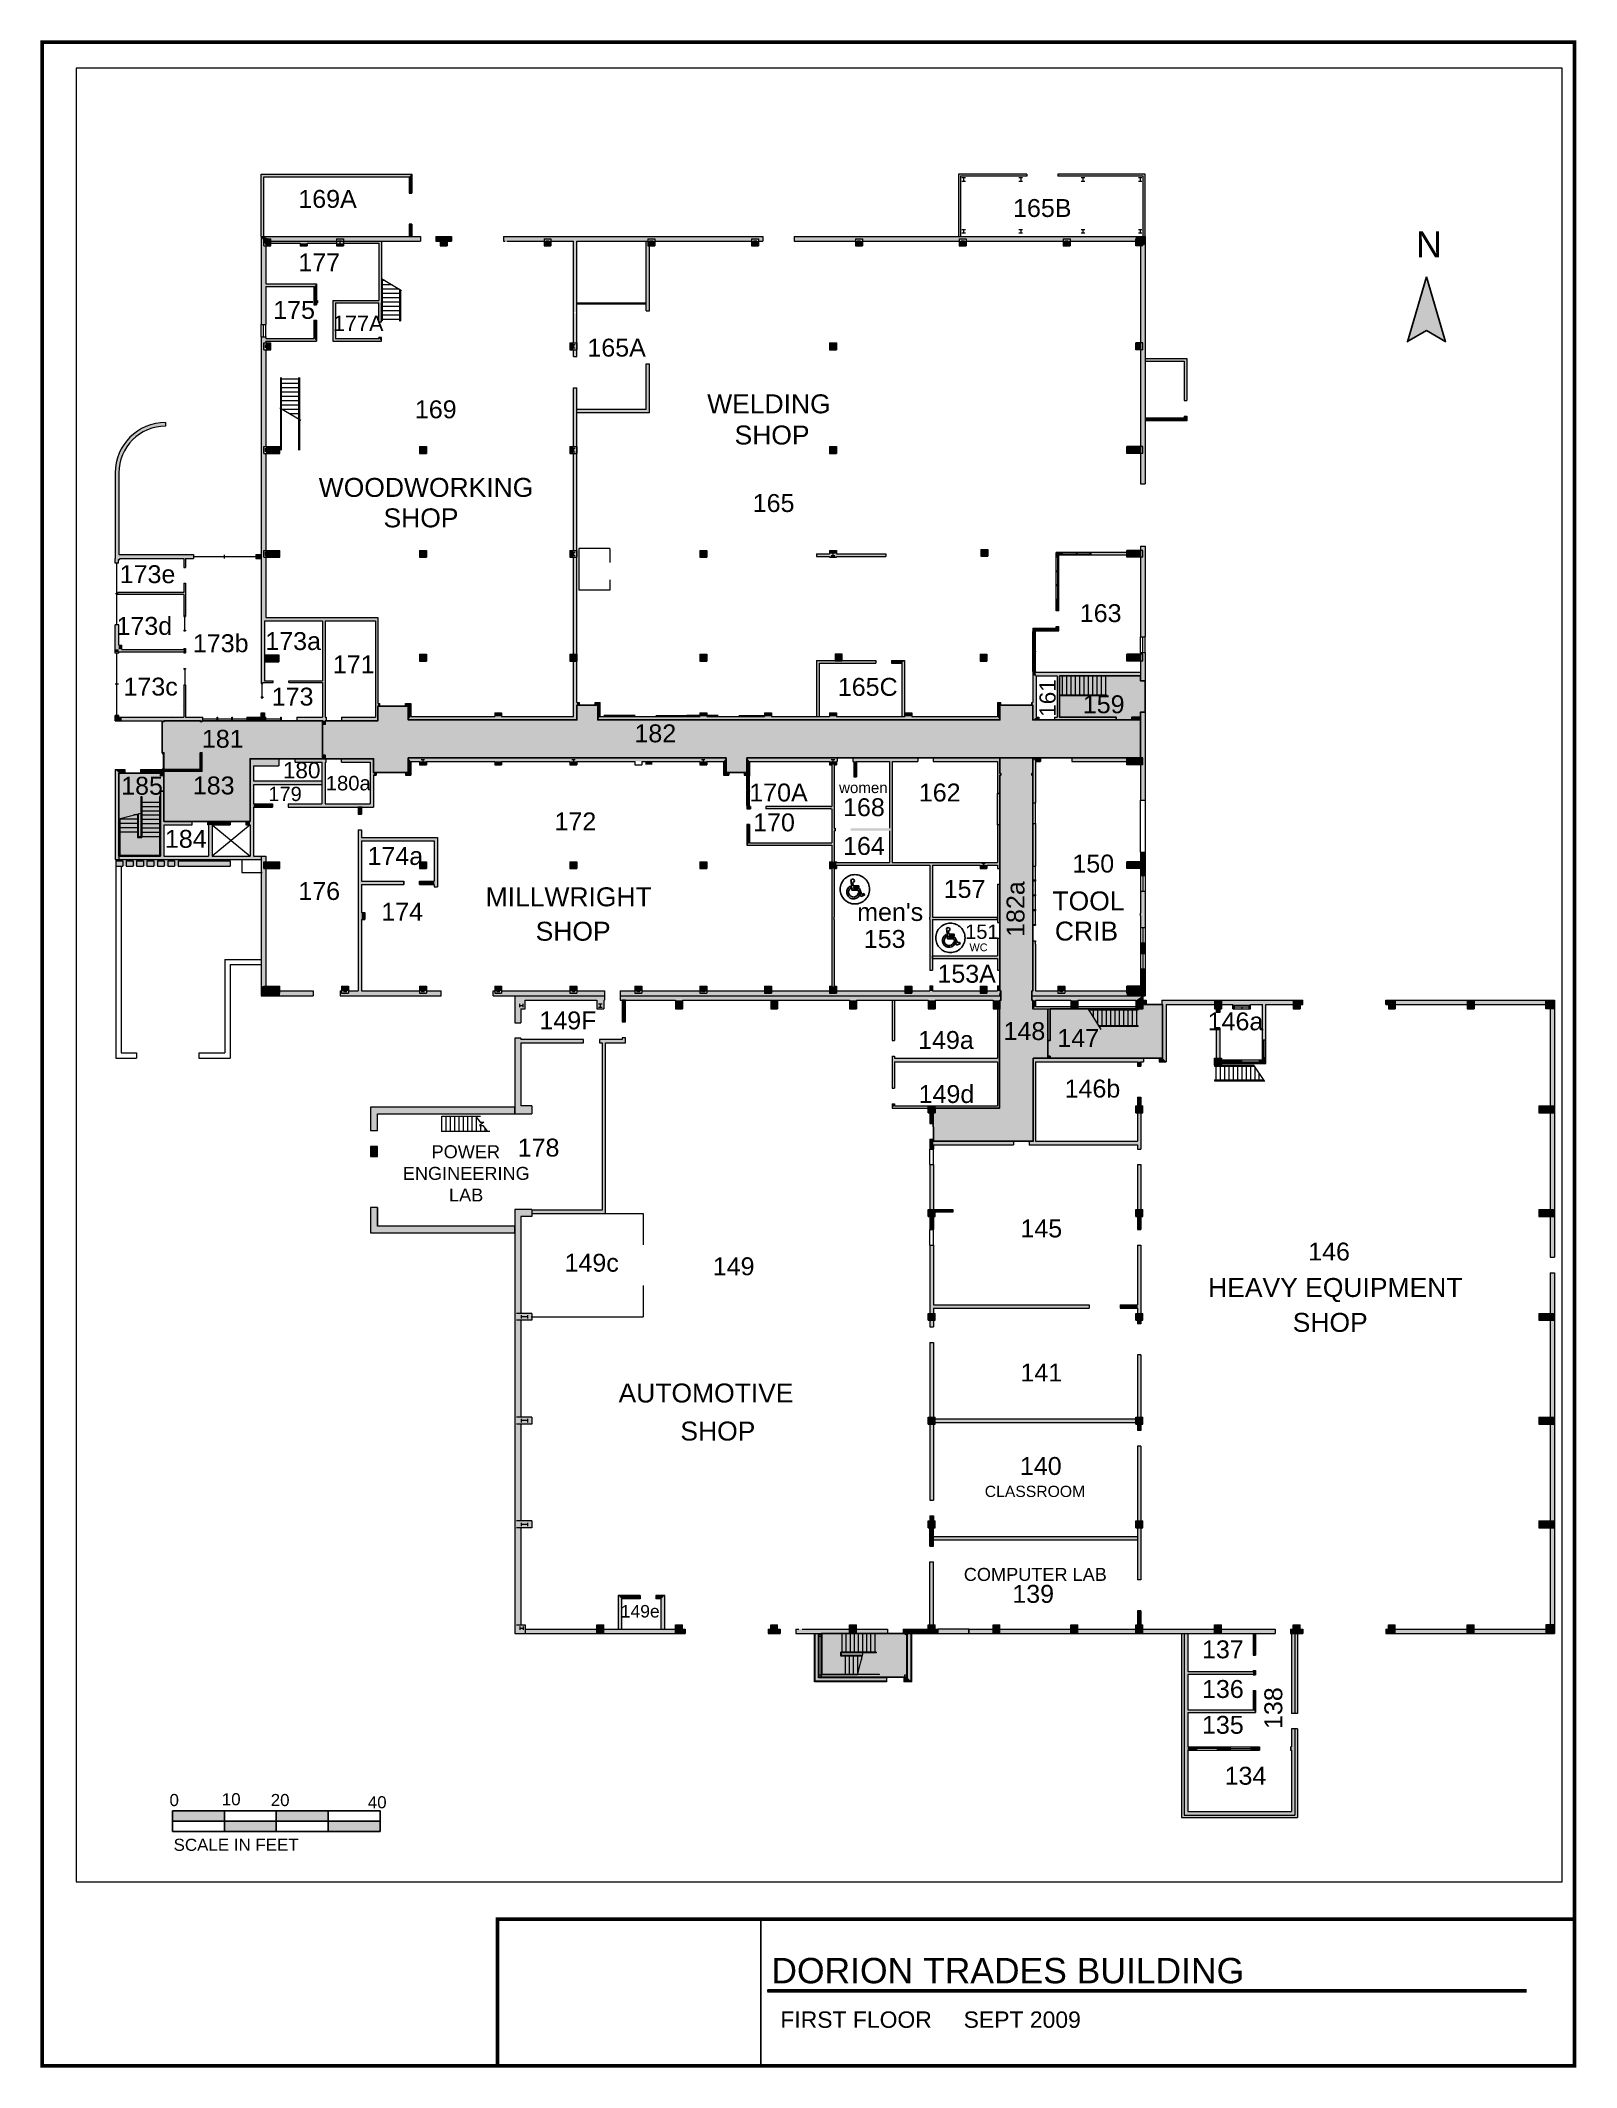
# Paper-space layout '1st Floor' of a CAD drawing. Extents: x 0 to 7.9, y 0 to 10.4.
# The model-space entities are those that its viewports show. They can reach past a viewport. Long polylines and large blocks are cut down to what shows.
import ezdxf

# ---------------------------------------------------------------- set-up
doc = ezdxf.new("R2010")
doc.units = 0
doc.header["$LTSCALE"] = 0.5
doc.header["$MEASUREMENT"] = 0
doc.linetypes.add('Dash', pattern=[6, 3, -3])
doc.linetypes.add('DASHED', pattern=[0.75, 0.5, -0.25])
doc.layers.get('0').update_dxf_attribs({"linetype": 'CONTINUOUS'})
for name, color, linetype in [('CORRIDOR HATCH', 253, 'CONTINUOUS'), ('Room Names', 7, 'CONTINUOUS'), ('SOLID', 7, 'CONTINUOUS'), ('titleblock', 7, 'CONTINUOUS')]:
    doc.layers.add(name, color=color, linetype=linetype)
for name, color, linetype, lineweight in [('HOISTPWR', 5, 'CONTINUOUS', 0), ('STAIR', 7, 'CONTINUOUS', 0), ('TEXT', 7, 'CONTINUOUS', 0), ('WALL', 7, 'CONTINUOUS', 0), ('WALLS', 7, 'CONTINUOUS', 0)]:
    doc.layers.add(name, color=color, linetype=linetype, lineweight=lineweight)
doc.layers.add('VP', color=6, linetype='CONTINUOUS', plot=False)
doc.styles.add('STANDARD 2', font='arial.ttf')
doc.styles.add('style2', font='arial.ttf')
doc.styles.add('techic', font='arial.ttf')
picture_1 = doc.add_image_def('image1.jpg', size_in_pixel=(338, 188))

psp = doc.layouts.new('1st Floor')

# ---------------------------------------------------------------- texts
at = {"layer": 'TEXT', "style": 'style2'}
for s, height, p in [('DORION TRADES BUILDING', 0.13, (3.762, 0.454)), ('FIRST FLOOR     SEPT 2009', 0.084, (3.808, 0.226))]:
    psp.add_text(s, height=height, dxfattribs=at).set_placement(p)

msp = doc.modelspace()

# ---------------------------------------------------------------- texts
at = {"style": 'STANDARD 2'}
msp.add_text('N', height=60, dxfattribs=at).set_placement((3275.1, 4165))
at = {"layer": 'Room Names', "style": 'STANDARD 2'}
for s, height, p in [('WELDING', 43.79, (1636.7, 3804.2)), ('SHOP', 43.79, (1700, 3732.1)), ('WOODWORKING', 43.795, (738.6, 3610.9)), ('SHOP', 43.79, (888.4, 3540.5)), ('MILLWRIGHT', 43.79, (1124.5, 2664.2)), ('TOOL', 43.79, (2434.9, 2654.7)), ('SHOP', 43.79, (1240.1, 2584.6)), ('CRIB', 43.79, (2440.5, 2585)), ('HEAVY EQUIPMENT', 43.795, (2794.8, 1760.8)), ('SHOP', 43.79, (2990.4, 1680.1)), ('AUTOMOTIVE', 43.79, (1431.8, 1516.8)), ('SHOP', 43.79, (1574.7, 1428.8))]:
    msp.add_text(s, height=height, dxfattribs=at).set_placement(p)
at = {"layer": 'Room Names', "width": 349.895, "attachment_point": 1, "style": 'STANDARD 2'}
for s, insert, char_height in [('WC', (2243.1, 2578.2), 18), ('\\pi97.666;POWER \\P\\pi31.209;ENGINEERING \\P\\pi137.99;LAB', (901.8, 2111.6), 30), ('CLASSROOM', (2278.4, 1324.2), 26), ('\\pi11.769;COMPUTER LAB', (2218.2, 1134.2), 30)]:
    msp.add_mtext(s, dxfattribs=dict(at, insert=insert, char_height=char_height))
at = {"layer": 'TEXT'}
for s, height, style, p in [('169A', 41.42, 'STANDARD 2', (691.4, 4279.3)), ('165B', 41.42, 'STANDARD 2', (2343.8, 4258.2)), ('177', 41.42, 'STANDARD 2', (691.4, 4132.4)), ('175', 41.42, 'STANDARD 2', (633.4, 4022.6)), ('177A', 35.79, 'STANDARD 2', (771.5, 3994.3)), ('165A', 41.42, 'STANDARD 2', (1359.7, 3935.3)), ('169', 41.42, 'STANDARD 2', (960.9, 3792.7)), ('165', 41.42, 'STANDARD 2', (1742, 3576)), ('173e', 41.42, 'STANDARD 2', (278.4, 3411.5)), ('173d', 41.42, 'STANDARD 2', (271, 3291.9)), ('163', 41.42, 'STANDARD 2', (2498.1, 3321.4)), ('173b', 41.42, 'STANDARD 2', (447.7, 3251.8)), ('173a', 41.42, 'STANDARD 2', (615.1, 3256.8)), ('171', 41.42, 'STANDARD 2', (771.2, 3202.8)), ('173c', 41.42, 'STANDARD 2', (287.2, 3151.5)), ('165C', 41.42, 'STANDARD 2', (1938.7, 3150.8)), ('173', 41.42, 'STANDARD 2', (629.9, 3128.3)), ('159', 41.42, 'STANDARD 2', (2505.1, 3110.6)), ('181', 41.42, 'STANDARD 2', (468.5, 3030.8)), ('182', 41.42, 'STANDARD 2', (1468.5, 3043.4)), ('185', 41.42, 'STANDARD 2', (281.8, 2922.2)), ('183', 41.42, 'STANDARD 2', (447.5, 2922.9)), ('180', 37.28, 'STANDARD 2', (655.7, 2960.2)), ('180a', 33.55, 'STANDARD 2', (754.7, 2932.2)), ('179', 33.14, 'STANDARD 2', (622.1, 2907.5)), ('170A', 41.42, 'STANDARD 2', (1734, 2906.6)), ('women', 24.94, 'STANDARD 2', (1941.6, 2926)), ('168', 41.42, 'STANDARD 2', (1950.8, 2872.6)), ('162', 41.42, 'STANDARD 2', (2126, 2906.6)), ('172', 41.42, 'STANDARD 2', (1283.7, 2839.7)), ('170', 41.42, 'STANDARD 2', (1742.9, 2837.5)), ('184', 41.42, 'STANDARD 2', (383, 2799.4)), ('164', 41.42, 'STANDARD 2', (1950.8, 2783)), ('174a', 41.42, 'STANDARD 2', (851.3, 2759.8)), ('150', 41.42, 'STANDARD 2', (2481, 2742.3)), ('176', 41.42, 'STANDARD 2', (691.4, 2678.8)), ('157', 41.42, 'STANDARD 2', (2183.5, 2683.6)), ('174', 41.42, 'STANDARD 2', (883.2, 2630.8)), ("men's", 41.42, 'STANDARD 2', (1983.5, 2630.3)), ('153', 41.42, 'STANDARD 2', (1998.7, 2567.9)), ('151', 33.14, 'STANDARD 2', (2233.1, 2588.8)), ('153A', 41.42, 'STANDARD 2', (2169, 2487.4)), ('149F', 41.42, 'STANDARD 2', (1248.8, 2379.6)), ('148', 41.42, 'STANDARD 2', (2321.8, 2354.9)), ('146a', 41.42, 'STANDARD 2', (2793.7, 2377.4)), ('149a', 41.42, 'STANDARD 2', (2124.3, 2334.3)), ('147', 41.42, 'STANDARD 2', (2446.3, 2338.7)), ('149d', 41.42, 'STANDARD 2', (2125.5, 2209.3)), ('146b', 41.42, 'STANDARD 2', (2463, 2221.9)), ('178', 41.42, 'STANDARD 2', (1198.6, 2085.5)), ('145', 41.42, 'STANDARD 2', (2360.9, 1898.5)), ('146', 41.42, 'techic', (3026.1, 1845.1)), ('149c', 41.42, 'STANDARD 2', (1306.9, 1819.2)), ('149', 41.42, 'STANDARD 2', (1649.6, 1811)), ('141', 41.42, 'STANDARD 2', (2360.9, 1565.4)), ('140', 41.42, 'STANDARD 2', (2359.7, 1349.2)), ('139', 41.42, 'STANDARD 2', (2342.1, 1053.5)), ('149e', 29, 'STANDARD 2', (1436.8, 1019.5)), ('137', 41.42, 'STANDARD 2', (2780.6, 925.2)), ('136', 41.42, 'STANDARD 2', (2780.6, 833.5)), ('135', 41.42, 'STANDARD 2', (2780.6, 750.7)), ('134', 41.42, 'STANDARD 2', (2832.9, 632.9)), ('0', 28, 'STANDARD 2', (393.6, 583.5)), ('10', 28, 'STANDARD 2', (514.5, 585.3)), ('20', 28, 'STANDARD 2', (627.6, 583.5)), ('40', 28, 'STANDARD 2', (852, 578.3)), ('SCALE IN FEET', 28, 'STANDARD 2', (403.1, 480))]:
    msp.add_text(s, height=height, dxfattribs=dict(at, style=style)).set_placement(p)
at = {"layer": 'TEXT', "style": 'STANDARD 2'}
for s, height, p in [('161', 37.28, (2442.2, 3102.3)), ('182a', 41.42, (2370.2, 2593.4)), ('138', 41.42, (2966.3, 761.7))]:
    msp.add_text(s, height=height, rotation=90, dxfattribs=at).set_placement(p)

# ---------------------------------------------------------------- blocks, each defined once
blk = doc.blocks.new('COL')
at = {"layer": 'WALL'}
for p, q in [((-8, 8), (29, 8)), ((-8, -8), (-8, 8)), ((-4, -4), (-4, 4)), ((-4, 0), (4, 0)), ((4, -4), (4, 4)), ((17, -3), (17, 3)), ((23, 0), (17, 0)), ((23, -3), (23, 3)), ((29, -8), (29, 8)), ((-8, -8), (29, -8))]:
    blk.add_line(p, q, dxfattribs=at)
blk = doc.blocks.new('COL1')
at = {"layer": 'WALL'}
for p, q in [((-8, -8), (-8, 8)), ((-8, 8), (8, 8)), ((-4, -4), (-4, 4)), ((-4, 0), (4, 0)), ((4, -4), (4, 4)), ((8, -8), (8, 8)), ((-8, -8), (8, -8))]:
    blk.add_line(p, q, dxfattribs=at)
blk = doc.blocks.new('A$C29E779FC')
for p, q in [((563, 1145), (597, 702)), ((653, 1103), (666, 934)), ((531, 915), (538, 814)), ((597, 702), (926, 702)), ((666, 934), (945, 934)), ((673, 851), (677, 788)), ((945, 851), (673, 851)), ((677, 788), (984, 788)), ((926, 702), (1059, 375)), ((930, 568), (982, 441)), ((945, 934), (945, 851)), ((984, 788), (1107, 487)), ((1059, 375), (1249, 451)), ((1107, 487), (1221, 533)), ((1249, 451), (1221, 533))]:
    blk.add_line(p, q)
at = {"linetype": 'Dash'}
for start, end in [(0, 180), (180, 0)]:
    blk.add_arc((750, 750), 750, start, end, dxfattribs=at)
for centre, radius, start, end in [((639, 1189), 88.1, 279.52961, 210.67771), ((682, 607), 343, 116.09402, 331.00806), ((682, 607), 252, 124.68421, 350.97943)]:
    blk.add_arc(centre, radius, start, end)

# ---------------------------------------------------------------- hatches: boundary and pattern name
at = {"layer": 'CORRIDOR HATCH'}
h = msp.add_hatch(color=256, dxfattribs=at)
h.dxf.hatch_style = 1
h.paths.add_polyline_path([(2429.5, 2317.6), (2429.5, 2312.6), (2689.6, 2312.8), (2689.6, 2436.8), (2643.6, 2436.8), (2643.6, 2426.8), (2429.5, 2426.8), (2429.5, 2353.6), (2424.5, 2353.6), (2424.5, 2317.6)])
h.paths.add_polyline_path([(2313.5, 3007.3), (2313.5, 2971.3), (2315.5, 2971.3), (2315.5, 2967.3), (2313.5, 2967.3), (2313.5, 2468.3), (2315.6, 2468.3), (2315.6, 2446.8), (2313.6, 2446.8), (2313.6, 2426.8), (2312.5, 2426.6), (2312.5, 2197.6), (2163.6, 2197.6), (2163.6, 2186.6), (2159.4, 2186.6), (2159.6, 2120.8), (2390.4, 2120.8), (2390.4, 2312.6), (2424.5, 2312.6), (2424.5, 2426.6), (2389.6, 2426.8), (2389.6, 2446.8), (2387.6, 2446.8), (2387.6, 2468.3), (2389.5, 2468.3), (2389.5, 2967.3), (2387.5, 2967.3), (2387.5, 2971.3), (2389.5, 2971.3), (2389.5, 3007.3)])
h.paths.add_polyline_path([(2451.5, 3197.3), (2451.5, 3101.3), (2582.4, 3101.3), (2582.4, 3095.3), (2618.4, 3095.3), (2618.4, 3101.3), (2638.5, 3101.3), (2638.5, 3113.3), (2649.5, 3113.3), (2649.5, 3185.3), (2638.5, 3185.3), (2638.5, 3197.3)])
h.paths.add_polyline_path([(753.5, 3093.3), (753.5, 3085.3), (747.5, 3085.3), (747.5, 3013.3), (753.5, 3013.3), (753.5, 3005.3), (865.5, 3005.3), (865.5, 2973.3), (945.5, 2973.3), (945.5, 3007.3), (1680.5, 3007.3), (1680.5, 2973.3), (1728.5, 2973.3), (1728.5, 3007.3), (2313.5, 3007.3), (2389.5, 3007.3), (2638.5, 3007.3), (2638.5, 3095.3), (2389.5, 3095.3), (2389.5, 3129.3), (2313.5, 3129.3), (2313.5, 3095.3), (1383.5, 3095.3), (1383.5, 3129.3), (1335.5, 3129.3), (1335.5, 3095.3), (945.5, 3095.3), (945.5, 3127.3), (877.5, 3127.3), (875.5, 3127.3), (875.5, 3093.3)])
h.paths.add_polyline_path([(276.5, 2972.3), (276.5, 2780.3), (372.5, 2780.3), (372.5, 2930.3), (380.5, 2930.3), (380.5, 2966.3), (372.5, 2966.3), (372.5, 2972.3)])
h.paths.add_polyline_path([(376.5, 3091.3), (376.5, 3019.3), (380.5, 3019.3), (380.5, 2980.3), (464.5, 2980.3), (464.5, 3019.3), (468.5, 3019.3), (468.5, 2976.3), (380.5, 2976.3), (380.5, 2860.3), (580, 2860.3), (580, 3005.3), (747.5, 3005.3), (747.5, 3093.3), (468.5, 3093.3), (468.5, 3091.3), (464.5, 3091.3), (464.5, 3093.3), (380.5, 3093.3), (380.5, 3091.3)])
h = msp.add_hatch(color=256, dxfattribs=at)
h.dxf.hatch_style = 1
h.paths.add_polyline_path([(2098.5, 982.8), (1900.5, 982.8), (1900.5, 881.8), (2098.5, 881.8)])
at = {"layer": 'HOISTPWR'}
h = msp.add_hatch(color=256, dxfattribs=at)
h.set_gradient(color1=(0, 0, 255), one_color=1, tint=1)
h.paths.add_polyline_path([(1563.6, 2446.8), (1499.6, 2446.8), (1499.6, 2427.3), (1563.6, 2427.3)])
h.paths.add_polyline_path([(1563.6, 2427.3), (1563.6, 2446.8), (1499.6, 2446.8), (1499.6, 2427.3)])
at = {"layer": 'SOLID'}
h = msp.add_hatch(color=256, dxfattribs=at)
h.dxf.hatch_style = 1
h.paths.add_polyline_path([(615.5, 3479.3), (616.5, 3479.3), (616.5, 3487.3), (611.5, 3487.3), (611.5, 3471.3), (616.5, 3471.3), (616.5, 3479.3)], flags=17)
h.paths.add_polyline_path([(616.5, 3711.3), (611.5, 3711.3), (611.5, 3727.3), (616.5, 3727.3), (616.5, 3951.3), (611.5, 3951.3), (611.5, 3967.3), (616.5, 3967.3), (616.5, 3971.3), (733.5, 3971.3), (733.5, 4019.3), (727.5, 4019.3), (727.5, 3977.3), (616.5, 3977.3), (616.5, 3981.3), (605.5, 3981.3), (605.5, 3181.3), (605.5, 3179.3), (609.5, 3179.3), (609.5, 3181.3), (633.5, 3181.3), (633.5, 3185.3), (613.5, 3185.3), (613.5, 3324.3), (747.5, 3324.3), (747.5, 3185.3), (669.5, 3185.3), (669.5, 3181.3), (747.5, 3181.3), (747.5, 3101.3), (688.1, 3101.3), (688.1, 3093.3), (747.5, 3093.3), (747.5, 3085.3), (753.5, 3085.3), (753.5, 3093.3), (755.5, 3093.3), (755.5, 3101.3), (753.5, 3101.3), (753.5, 3324.3), (869.5, 3324.3), (869.5, 3101.3), (791.5, 3101.3), (791.5, 3093.3), (875.5, 3093.3), (875.5, 3127.3), (879.5, 3127.3), (879.5, 3133.3), (875.5, 3133.3), (875.5, 3332.3), (616.5, 3332.3), (616.5, 3471.3), (611.5, 3471.3), (611.5, 3487.3), (616.5, 3487.3)])
h = msp.add_hatch(color=256, dxfattribs=at)
h.dxf.hatch_style = 1
h.paths.add_polyline_path([(449.1, 3477.3), (430.5, 3477.3), (276.5, 3477.3), (276.5, 3666.3, -0.414214), (384.5, 3774.3), (384.5, 3782.8, 0.414214), (268, 3666.3), (268, 3468.2), (268, 3457.8), (275.9, 3457.8), (275.9, 3465.8), (278.9, 3465.8), (278.9, 3468.8), (426.5, 3468.8), (426.5, 3447.3), (430.5, 3447.3), (430.5, 3468.8), (449.1, 3468.8)])
h = msp.add_hatch(color=256, dxfattribs=at)
h.dxf.hatch_style = 1
h.paths.add_polyline_path([(605.5, 3477.3), (593.1, 3477.3), (593.1, 3468.8), (605.5, 3468.8)])
for points in [[(2449.5, 3476.3), (2455.5, 3476.3), (2455.5, 3482.3), (2443.5, 3482.3), (2443.5, 3473.3), (2449.5, 3473.3)], [(2443.5, 3347.3), (2449.5, 3347.3), (2449.5, 3371.3), (2443.5, 3371.3)], [(2449.5, 3301.3), (2449.5, 3311.3), (2443.5, 3311.3), (2443.5, 3307.3), (2397.5, 3307.3), (2397.5, 3301.3)], [(2307.5, 2852.8), (2313.5, 2852.8), (2313.5, 2924.8), (2307.5, 2924.8)], [(2307.5, 2639.3), (2307.5, 2633.3), (2307.5, 2626.7), (2313.5, 2626.7), (2313.5, 2715.3), (2307.5, 2715.3)], [(2307.5, 2549.3), (2157.5, 2549.3), (2157.5, 2543.3), (2307.5, 2543.3), (2307.5, 2516.3), (2313.5, 2516.3), (2313.5, 2590.7), (2307.5, 2590.7)], [(1191.7, 2457.3), (1191.7, 2394.3), (1205.6, 2394.3), (1205.6, 2426.8), (1215.6, 2426.8), (1215.6, 2446.8), (1381.6, 2446.8), (1381.6, 2426.8), (1397.6, 2426.8), (1397.6, 2446.8), (1399.6, 2446.8), (1399.6, 2457.3)], [(1447.9, 2446.8), (1439.8, 2446.8), (1439.8, 2396.8), (1447.9, 2396.8)], [(1191.7, 2183.9), (1231.6, 2183.9), (1231.6, 2202.8), (1205.6, 2202.8), (1205.6, 2348.3), (1350.4, 2348.3), (1350.4, 2356.3), (1205.6, 2356.3), (1205.6, 2359), (1191.7, 2359)], [(1231.6, 1961.8), (1231.6, 1953.8), (1401.8, 1953.8), (1401.8, 2348.3), (1447.9, 2348.3), (1447.9, 2359.8), (1439.8, 2359.8), (1439.8, 2356.3), (1387.5, 2356.3), (1387.5, 2348.3), (1393.8, 2348.3), (1393.8, 1961.8)], [(858.6, 2199.3), (858.6, 2145.9), (874.1, 2145.9), (874.1, 2183.9), (1191.7, 2183.9), (1191.7, 2199.3)], [(874.1, 2108.8), (858.6, 2108.8), (858.6, 2085.7), (874.1, 2085.7)], [(874.1, 1967.6), (858.6, 1967.6), (858.6, 1909), (1191.7, 1909), (1191.7, 1924.4), (874.1, 1924.4)], [(1231.6, 1722.8), (1205.6, 1722.8), (1205.6, 1946.8), (1231.6, 1946.8), (1231.6, 1962.8), (1191.7, 1962.8), (1191.7, 982.8), (1215.6, 982.8), (1215.6, 1002.8), (1205.6, 1002.8), (1205.6, 1226.8), (1231.6, 1226.8), (1231.6, 1242.8), (1205.6, 1242.8), (1205.6, 1466.8), (1231.6, 1466.8), (1231.6, 1482.8), (1205.6, 1482.8), (1205.6, 1706.8), (1231.6, 1706.8)], [(2163.6, 1962.8), (2204.7, 1962.8), (2204.7, 1956.8), (2163.6, 1956.8)], [(2151.6, 1226.8), (2151.6, 1184.2), (2159.6, 1184.2), (2159.6, 1226.8)], [(2631.6, 1206.8), (2159.6, 1206.8), (2159.6, 1198.8), (2631.6, 1198.8)], [(2151.6, 1002.8), (2159.6, 1002.8), (2159.6, 1148.2), (2151.6, 1148.2)]]:
    msp.add_hatch(color=256, dxfattribs=at).paths.add_polyline_path(points)
h = msp.add_hatch(color=256, dxfattribs=at)
h.paths.add_polyline_path([(2241.6, 982.8), (2241.6, 992.8), (2169.6, 992.8), (2169.6, 982.8)])
h.paths.add_polyline_path([(2297.6, 982.8), (2297.6, 992.8), (2241.6, 992.8), (2241.6, 982.8)])

# ---------------------------------------------------------------- linework, layer by layer
for p, q in [((3299.5, 4119.8), (3255.6, 3969.1)), ((3299.5, 4119.8), (3343.5, 3969.1)), ((3254.4, 3969.7), (3299.5, 3995.7)), ((3344.7, 3969.7), (3299.5, 3995.7)), ((880.4, 572.4), (400.4, 572.4)), ((400.4, 524.4), (400.4, 572.4)), ((520.4, 524.4), (520.4, 572.4)), ((640.4, 524.4), (640.4, 572.4)), ((760.4, 524.4), (760.4, 572.4)), ((880.4, 524.4), (880.4, 572.4)), ((880.4, 548.4), (400.4, 548.4)), ((400.4, 524.4), (880.4, 524.4))]:
    msp.add_line(p, q)
for points in [[(3256, 3970.6), (3299.5, 4119.8), (3299.5, 3995.7), (3343, 3970.6)], [(400.4, 572.4), (400.4, 548.4), (520.4, 572.4), (520.4, 548.4)], [(640.4, 572.4), (640.4, 548.4), (760.4, 572.4), (760.4, 548.4)], [(520.4, 548.4), (520.4, 524.4), (640.4, 548.4), (640.4, 524.4)], [(760.4, 548.4), (760.4, 524.4), (880.4, 548.4), (880.4, 524.4)]]:
    msp.add_solid(points)
at = {"layer": 'CORRIDOR HATCH'}
for points in [[(2451.5, 3197.3), (2451.5, 3101.3), (2582.4, 3101.3), (2582.4, 3095.3), (2618.4, 3095.3), (2618.4, 3101.3), (2638.5, 3101.3), (2638.5, 3113.3), (2649.5, 3113.3), (2649.5, 3185.3), (2638.5, 3185.3), (2638.5, 3197.3)], [(753.5, 3093.3), (753.5, 3085.3), (747.5, 3085.3), (747.5, 3013.3), (753.5, 3013.3), (753.5, 3005.3), (865.5, 3005.3), (865.5, 2973.3), (945.5, 2973.3), (945.5, 3007.3), (1680.5, 3007.3), (1680.5, 2973.3), (1728.5, 2973.3), (1728.5, 3007.3), (2313.5, 3007.3), (2389.5, 3007.3), (2638.5, 3007.3), (2638.5, 3095.3), (2389.5, 3095.3), (2389.5, 3129.3), (2313.5, 3129.3), (2313.5, 3095.3), (1383.5, 3095.3), (1383.5, 3129.3), (1335.5, 3129.3), (1335.5, 3095.3), (945.5, 3095.3), (945.5, 3127.3), (877.5, 3127.3), (875.5, 3127.3), (875.5, 3093.3)], [(376.5, 3091.3), (376.5, 3019.3), (380.5, 3019.3), (380.5, 2980.3), (464.5, 2980.3), (464.5, 3019.3), (468.5, 3019.3), (468.5, 2976.3), (380.5, 2976.3), (380.5, 2860.3), (580, 2860.3), (580, 3005.3), (747.5, 3005.3), (747.5, 3093.3), (468.5, 3093.3), (468.5, 3091.3), (464.5, 3091.3), (464.5, 3093.3), (380.5, 3093.3), (380.5, 3091.3)], [(2313.5, 3007.3), (2313.5, 2971.3), (2315.5, 2971.3), (2315.5, 2967.3), (2313.5, 2967.3), (2313.5, 2468.3), (2315.6, 2468.3), (2315.6, 2446.8), (2313.6, 2446.8), (2313.6, 2426.8), (2312.5, 2426.6), (2312.5, 2197.6), (2163.6, 2197.6), (2163.6, 2186.6), (2159.4, 2186.6), (2159.6, 2120.8), (2390.4, 2120.8), (2390.4, 2312.6), (2424.5, 2312.6), (2424.5, 2426.6), (2389.6, 2426.8), (2389.6, 2446.8), (2387.6, 2446.8), (2387.6, 2468.3), (2389.5, 2468.3), (2389.5, 2967.3), (2387.5, 2967.3), (2387.5, 2971.3), (2389.5, 2971.3), (2389.5, 3007.3)], [(276.5, 2972.3), (276.5, 2780.3), (372.5, 2780.3), (372.5, 2930.3), (380.5, 2930.3), (380.5, 2966.3), (372.5, 2966.3), (372.5, 2972.3)], [(2429.5, 2317.6), (2429.5, 2312.6), (2689.6, 2312.8), (2689.6, 2436.8), (2643.6, 2436.8), (2643.6, 2426.8), (2429.5, 2426.8), (2429.5, 2353.6), (2424.5, 2353.6), (2424.5, 2317.6)], [(2098.5, 982.8), (1900.5, 982.8), (1900.5, 881.8), (2098.5, 881.8)]]:
    msp.add_lwpolyline(points, close=True, dxfattribs=at)
at = {"layer": 'SOLID'}
for p, q in [((400, 3104.4), (400, 3104.4)), ((424, 3128.4), (424, 3128.4)), ((935.5, 2722.3), (935.5, 2714.3)), ((971.5, 2722.3), (971.5, 2714.3)), ((2307.5, 2639.3), (2307.5, 2633.3)), ((2157.5, 2549.3), (2157.5, 2543.3)), ((1439.8, 2446.8), (1447.9, 2446.8)), ((2159.6, 2120.8), (2159.6, 2120.8)), ((2159.6, 2120.8), (2159.6, 2120.8)), ((874.1, 1924.4), (874.1, 1967.6))]:
    msp.add_line(p, q, dxfattribs=at)
for points in [[(605.5, 4213.3), (611.5, 4213.3), (605.5, 4357.3), (611.5, 4351.3)], [(605.5, 4357.3), (611.5, 4351.3), (953.5, 4357.3), (947.5, 4351.3)], [(953.5, 4357.3), (947.5, 4351.3), (953.5, 4313.5), (947.5, 4313.5)], [(2375.5, 4352.3), (2375.5, 4357.3), (2222.5, 4352.3), (2217.5, 4357.3)], [(2222.5, 4352.3), (2217.5, 4357.3), (2222.5, 4213.3), (2217.5, 4213.3)], [(2644.5, 4352.3), (2649.5, 4357.3), (2447.5, 4352.3), (2447.5, 4357.3)], [(2644.5, 4213.3), (2649.5, 4213.3), (2644.5, 4352.3), (2649.5, 4357.3)], [(947.5, 4241.5), (953.5, 4241.5), (947.5, 4213.3), (953.5, 4213.3)], [(616.5, 4009.3), (605.5, 4009.3), (616.5, 4191.3), (605.5, 4213.3)], [(627.5, 4191.3), (616.5, 4191.3), (627.5, 4207.3), (605.5, 4213.3)], [(605.5, 4213.3), (627.5, 4202.3), (973.5, 4213.3), (883.5, 4202.3)], [(883.5, 4202.3), (877.5, 4197.3), (627.5, 4202.3), (627.5, 4197.3)], [(695.5, 4191.3), (695.5, 4197.3), (711.5, 4191.3), (711.5, 4197.3)], [(779.5, 4191.3), (795.5, 4191.3), (779.5, 4197.3), (795.5, 4197.3)], [(883.5, 4015.7), (877.5, 4015.7), (883.5, 4202.3), (877.5, 4197.3)], [(973.5, 4202.3), (973.5, 4213.3), (883.5, 4202.3)], [(1009.5, 4202.3), (1009.5, 4213.3), (1045.5, 4202.3), (1045.5, 4213.3)], [(1019.5, 4191.3), (1035.5, 4191.3), (1019.5, 4202.3), (1035.5, 4202.3)], [(1165.5, 4202.3), (1165.5, 4213.3), (1275.5, 4202.3), (1276.1, 4213.3)], [(1259.5, 4191.3), (1275.5, 4191.3), (1259.5, 4202.3), (1275.5, 4202.3)], [(1275.5, 4202.3), (1276.1, 4213.3), (1765.5, 4202.3), (1765.5, 4213.3)], [(1335.5, 4035.5), (1327.5, 4039.4), (1335.5, 4202.3), (1327.5, 4202.3)], [(1503.5, 4041.3), (1495.5, 4041.3), (1503.5, 4202.3), (1495.5, 4202.3)], [(1499.5, 4191.3), (1499.5, 4202.3), (1515.5, 4191.3), (1515.5, 4202.3)], [(1739.5, 4191.3), (1755.5, 4191.3), (1739.5, 4202.3), (1755.5, 4202.3)], [(1837.5, 4202.3), (1837.5, 4213.3), (2219.5, 4202.3), (2222.5, 4213.3)], [(1979.5, 4191.3), (1995.5, 4191.3), (1979.5, 4202.3), (1995.5, 4202.3)], [(2627.5, 4202.3), (2627.2, 4213.3), (2219.5, 4202.3), (2222.5, 4213.3)], [(2219.5, 4191.3), (2235.5, 4191.3), (2219.5, 4202.3), (2235.5, 4202.3)], [(2475.5, 4191.3), (2459.5, 4191.3), (2475.5, 4202.3), (2459.5, 4202.3)], [(2627.5, 4191.3), (2649.5, 4213.3), (2627.5, 4202.3), (2627.2, 4213.3)], [(2649.5, 4194.4), (2638.5, 4191.3), (2649.5, 4213.3), (2627.5, 4191.3)], [(2649.5, 3950.1), (2638.5, 3951.3), (2649.5, 4194.4), (2638.5, 4191.3)], [(616.5, 4103.3), (616.5, 4097.3), (733.5, 4103.3), (727.5, 4097.3)], [(733.5, 4103.3), (727.5, 4097.3), (733.5, 4055.3), (727.5, 4055.3)], [(735.5, 4059.3), (733.5, 4059.3), (735.5, 4065.3), (733.5, 4065.3)], [(877.5, 4065.3), (877.5, 4059.3), (771.5, 4065.3), (777.5, 4059.3)], [(777.5, 4059.3), (771.5, 4065.3), (777.5, 3977.3), (771.5, 3971.3)], [(1335.5, 3935.3), (1327.5, 3935.3), (1335.5, 4035.5), (1327.5, 4035.4)], [(727.5, 3977.3), (733.5, 3971.3), (727.5, 4019.3), (733.5, 4019.3)], [(605.5, 3708.8), (616.5, 3711.3), (605.5, 3981.3), (616.5, 3981.3)], [(616.5, 3977.3), (616.5, 3971.3), (727.5, 3977.3), (733.5, 3971.3)], [(627.5, 3951.3), (627.5, 3967.3), (616.5, 3951.3), (616.5, 3967.3)], [(771.5, 3971.3), (777.5, 3977.3), (883.5, 3971.3), (877.5, 3977.3)], [(877.5, 3979.7), (877.5, 3977.3), (883.5, 3979.7), (883.5, 3971.3)], [(1319.5, 3967.3), (1327.5, 3967.3), (1319.5, 3951.3), (1327.5, 3951.3)], [(1919.5, 3951.3), (1919.5, 3967.3), (1935.5, 3951.3), (1935.5, 3967.3)], [(2627.5, 3951.3), (2627.5, 3967.3), (2638.5, 3951.3), (2638.5, 3967.3)], [(2638.5, 3641.3), (2649.5, 3641.3), (2638.5, 3951.3), (2649.5, 3950.1)], [(1495.5, 3812.9), (1503.5, 3804.9), (1495.5, 3918.3), (1503.5, 3918.3)], [(2649.5, 3924.8), (2649.5, 3930.8), (2739.5, 3924.8), (2745.5, 3930.8)], [(2745.5, 3833.7), (2739.5, 3833.7), (2745.5, 3930.8), (2739.5, 3924.8)], [(1327.5, 3471.3), (1335.5, 3471.3), (1327.5, 3863.3), (1335.5, 3863.3)], [(1335.5, 3812.9), (1335.5, 3804.9), (1495.5, 3812.9), (1503.5, 3804.9)], [(2739.5, 3797.7), (2745.5, 3797.7), (2739.5, 3792.8), (2745.5, 3786.8)], [(2664.8, 3792.8), (2664.8, 3786.8), (2649.5, 3792.8), (2649.5, 3786.8)], [(2664.8, 3792.8), (2664.8, 3786.8), (2700.8, 3792.8), (2700.8, 3786.8)], [(2739.5, 3792.8), (2745.5, 3786.8), (2700.8, 3792.8), (2700.8, 3786.8)], [(648.5, 3711.3), (648.5, 3727.3), (616.5, 3711.3), (616.5, 3727.3)], [(987.5, 3711.3), (987.5, 3727.3), (971.5, 3711.3), (971.5, 3727.3)], [(1319.5, 3727.3), (1327.5, 3727.3), (1319.5, 3711.3), (1327.5, 3711.3)], [(1919.5, 3727.3), (1935.5, 3727.3), (1919.5, 3711.3), (1935.5, 3711.3)], [(2606.5, 3711.3), (2638.5, 3711.3), (2606.5, 3727.3), (2638.5, 3727.3)], [(616.5, 3487.3), (616.5, 3471.3), (648.5, 3487.3), (648.5, 3471.3)], [(971.5, 3471.3), (987.5, 3471.3), (971.5, 3487.3), (987.5, 3487.3)], [(1319.5, 3487.3), (1327.5, 3487.3), (1319.5, 3471.3), (1327.5, 3471.3)], [(1327.5, 3247.3), (1335.5, 3247.3), (1327.5, 3471.3), (1335.5, 3471.3)], [(1619.5, 3471.3), (1619.5, 3487.3), (1635.5, 3471.3), (1635.5, 3487.3)], [(1889.5, 3473.3), (1889.5, 3479.3), (2049.5, 3473.3), (2049.5, 3479.3)], [(1919.5, 3487.3), (1919.5, 3479.3), (1935.5, 3487.3), (1935.5, 3479.3)], [(1919.5, 3471.3), (1919.5, 3473.3), (1935.5, 3471.3), (1935.5, 3473.3)], [(2269.4, 3489.6), (2285.4, 3489.6), (2269.4, 3473.6), (2285.4, 3473.6)], [(2523.5, 3482.3), (2523.5, 3476.3), (2606.5, 3482.3), (2606.5, 3476.3)], [(2638.5, 3487.3), (2606.5, 3487.3), (2638.5, 3471.3), (2606.5, 3471.3)], [(2638.5, 3497.3), (2649.5, 3497.3), (2638.5, 3287.3), (2649.5, 3287.3)], [(270, 3388.5), (274, 3388.5), (270, 3386), (274, 3386)], [(274, 3389.8), (274, 3384.8), (426.5, 3389.8), (426.5, 3384.8)], [(426.5, 3411.3), (430.5, 3411.3), (426.5, 3334.3), (430.5, 3334.3)], [(276.1, 3314.8), (268, 3314.8), (276, 3249.6), (268, 3249.6)], [(426.5, 3302.8), (426.5, 3300.8), (430.5, 3302.8), (430.5, 3300.8)], [(2389.5, 3299.3), (2395.5, 3299.3), (2389.5, 3307.3), (2395.5, 3301.3)], [(2389.5, 3307.3), (2395.5, 3301.3), (2397.5, 3307.3), (2397.5, 3301.3)], [(275.9, 3258.5), (276.5, 3252.4), (268, 3258.5), (268, 3252.4)], [(276.1, 3268), (283.1, 3268), (276.1, 3258.5), (283.1, 3258.3)], [(426.5, 3258.3), (426.5, 3252.3), (276.5, 3257.9), (276.5, 3252.3)], [(430.5, 3260.3), (426.5, 3260.3), (430.5, 3250.3), (426.5, 3250.3)], [(646.5, 3245.3), (646.5, 3229.3), (613.5, 3245.3), (613.5, 3229.3)], [(971.5, 3231.3), (987.5, 3231.3), (971.5, 3247.3), (987.5, 3247.3)], [(1319.5, 3247.3), (1319.5, 3231.3), (1335.5, 3247.3), (1335.5, 3231.3)], [(1619.5, 3231.3), (1635.5, 3231.3), (1619.5, 3247.3), (1635.5, 3247.3)], [(1932.3, 3232), (1932.3, 3248), (1948.3, 3232), (1948.3, 3248)], [(2267.5, 3231.3), (2267.5, 3247.3), (2283.5, 3231.3), (2283.5, 3247.3)], [(2389.5, 3254.3), (2389.5, 3252.3), (2395.5, 3254.3), (2395.5, 3252.3)], [(2606.5, 3247.3), (2606.5, 3231.3), (2638.5, 3247.3), (2638.5, 3231.3)], [(2649.5, 3185.3), (2638.5, 3185.3), (2649.5, 3251.3), (2638.5, 3251.3)], [(1335.5, 3095.3), (1327.5, 3103.3), (1335.5, 3231.3), (1327.5, 3231.3)], [(1895.5, 3103.3), (1889.5, 3103.3), (1895.5, 3226.2), (1889.5, 3232.2)], [(1895.5, 3226.2), (1889.5, 3232.2), (2026.9, 3226.2), (2026.9, 3232.2)], [(2062.9, 3226.2), (2062.9, 3232.2), (2086.8, 3226.2), (2092.8, 3232.2)], [(2086.8, 3226.2), (2092.8, 3232.2), (2086.8, 3103.3), (2092.8, 3103.3)], [(2397.5, 3196.7), (2389.5, 3198.4), (2395.5, 3205.3), (2389.5, 3207.3)], [(2389.5, 3207.3), (2395.5, 3207.3), (2389.5, 3207.3), (2395.5, 3205.3)], [(2389.5, 3095.3), (2397.5, 3101.3), (2389.5, 3198.4), (2397.5, 3196.7)], [(2395.5, 3205.3), (2397.5, 3197.3), (2638.5, 3205.3), (2638.5, 3197.3)], [(2445.5, 3101.3), (2451.5, 3101.3), (2445.5, 3196.7), (2451.5, 3197.3)], [(426.5, 3101.3), (430.5, 3101.3), (426.5, 3176.3), (430.5, 3176.3)], [(276.5, 3101.3), (268, 3093.3), (276, 3105.6), (268, 3105.6)], [(283.1, 3101.3), (283.1, 3093.3), (276.5, 3101.3), (268, 3093.3)], [(470.5, 3101.3), (468.5, 3093.3), (283.1, 3101.3), (283.1, 3093.3)], [(470.5, 3101.3), (470.5, 3093.3), (468.5, 3093.3)], [(505.5, 3101.3), (503.5, 3101.3), (505.5, 3093.3), (503.5, 3093.3)], [(539.5, 3101.3), (537.5, 3101.3), (539.5, 3093.3), (537.5, 3093.3)], [(615.5, 3101.3), (615.5, 3093.3), (572.5, 3101.3), (572.5, 3093.3)], [(613.5, 3111.3), (605.5, 3111.3), (613.5, 3101.3), (605.5, 3101.3)], [(652.1, 3101.3), (650.1, 3101.3), (652.1, 3093.3), (650.1, 3093.3)], [(755.5, 3101.3), (755.5, 3093.3), (688.1, 3101.3), (688.1, 3093.3)], [(879.5, 3133.3), (879.5, 3127.3), (875.5, 3133.3), (875.5, 3127.3)], [(939.5, 3133.3), (939.5, 3127.3), (951.5, 3133.3), (945.5, 3127.3)], [(951.5, 3133.3), (945.5, 3127.3), (951.5, 3103.3), (945.5, 3095.3)], [(945.5, 3095.3), (951.5, 3103.3), (1335.5, 3095.3), (1327.5, 3103.3)], [(1145.5, 3111.3), (1161.5, 3111.3), (1145.5, 3103.3), (1161.5, 3103.3)], [(1335.5, 3135.3), (1341.5, 3135.3), (1335.5, 3129.3), (1341.5, 3129.3)], [(1377.5, 3135.3), (1389.5, 3135.3), (1377.5, 3129.3), (1383.5, 3129.3)], [(1389.5, 3135.3), (1383.5, 3129.3), (1389.5, 3103.3), (1383.5, 3095.3)], [(1383.5, 3095.3), (1389.5, 3103.3), (2110.3, 3095.3), (2109.5, 3103.3)], [(1619.5, 3111.3), (1619.5, 3103.3), (1635.5, 3111.3), (1635.5, 3103.3)], [(1769.5, 3103.3), (1769.5, 3111.3), (1785.5, 3103.3), (1785.5, 3111.3)], [(1919.5, 3103.3), (1919.5, 3111.3), (1935.5, 3103.3), (1935.5, 3111.3)], [(2093.5, 3103.3), (2093.5, 3111.3), (2109.5, 3103.3), (2109.5, 3111.3)], [(2110.3, 3095.3), (2109.5, 3103.3), (2313.5, 3095.3), (2307.5, 3103.3)], [(2315.5, 3135.3), (2315.5, 3129.3), (2307.5, 3135.3), (2313.5, 3129.3)], [(2307.5, 3135.3), (2313.5, 3129.3), (2307.5, 3103.3), (2313.5, 3095.3)], [(2387.5, 3135.3), (2389.5, 3135.3), (2387.5, 3129.3), (2389.5, 3129.3)], [(2403.5, 3095.3), (2403.5, 3101.3), (2389.5, 3095.3), (2397.5, 3101.3)], [(2439.5, 3095.3), (2439.5, 3101.3), (2582.4, 3095.3), (2582.4, 3101.3)], [(2618.4, 3101.3), (2618.4, 3095.3), (2638.5, 3101.3), (2638.5, 3095.3)], [(2638.5, 3113.3), (2649.5, 3113.3), (2638.5, 2909.3), (2649.5, 2909.3)], [(468.5, 3093.3), (468.5, 3091.3), (464.5, 3093.3), (464.5, 3091.3)], [(753.5, 3093.3), (747.5, 3093.3), (753.5, 3085.3), (747.5, 3085.3)], [(376.5, 3019.3), (376.5, 3017.3), (380.5, 3019.3), (380.5, 3017.3)], [(464.5, 3019.3), (464.5, 3017.3), (468.5, 3019.3), (468.5, 3017.3)], [(646.5, 3005.3), (646.5, 2989.3), (580, 3005.3), (588, 2989.3)], [(580, 3005.3), (588, 2989.3), (580, 2780.3), (588, 2780.3)], [(755.5, 3005.3), (755.5, 2997.3), (684.5, 3005.3), (684.5, 2997.3)], [(753.5, 3013.3), (747.5, 3013.3), (753.5, 3005.3), (747.5, 3005.3)], [(791.5, 3005.3), (791.5, 2997.3), (865.5, 3005.3), (857.5, 2997.3)], [(865.5, 3005.3), (857.5, 2997.3), (865.5, 2893.3), (857.5, 2901.3)], [(945.5, 2973.3), (951.5, 2967.3), (945.5, 3007.3), (951.5, 2999.3)], [(945.5, 3007.3), (951.5, 2999.3), (1680.5, 3007.3), (1674.5, 2999.3)], [(1674.5, 2967.3), (1680.5, 2973.3), (1674.5, 2999.3), (1680.5, 3007.3)], [(1937.5, 3007.3), (1937.5, 2999.3), (1728.5, 3007.3), (1734.5, 2999.3)], [(1728.5, 3007.3), (1728.5, 2965.3), (1734.5, 2999.3), (1734.5, 2965.3)], [(2123.5, 3007.3), (2123.5, 2999.3), (1973.5, 3007.3), (1973.5, 2999.3)], [(2307.5, 2999.3), (2313.5, 3007.3), (2159.5, 2999.3), (2159.5, 3007.3)], [(2307.5, 2924.8), (2313.5, 2924.8), (2307.5, 2999.3), (2313.5, 3007.3)], [(2389.5, 2903.3), (2395.5, 2903.3), (2389.5, 3007.3), (2395.5, 2999.3)], [(2389.5, 3007.3), (2395.5, 2999.3), (2407.5, 3007.3), (2407.5, 2999.3)], [(2479.5, 3007.3), (2479.5, 2999.3), (2606.5, 3007.3), (2606.5, 2999.3)], [(2606.5, 2991.3), (2606.5, 3007.3), (2643.5, 2991.3), (2643.5, 3007.3)], [(276.5, 2780.3), (268, 2772.3), (276.5, 2972.3), (268, 2980.3)], [(276.5, 2972.3), (268, 2980.3), (290.5, 2972.3), (290.5, 2980.3)], [(326.5, 2980.3), (326.5, 2972.3), (380.5, 2980.3), (372.5, 2972.3)], [(380.5, 2980.3), (372.5, 2972.3), (380.5, 2966.3), (372.5, 2966.3)], [(376.5, 2982.3), (380.5, 2982.3), (376.5, 2980.3), (380.5, 2980.3)], [(380.5, 2980.3), (382.5, 2980.3), (380.5, 2976.3), (382.5, 2976.3)], [(382.5, 2980.3), (382.5, 2976.3), (462.5, 2980.3), (462.5, 2976.3)], [(407.5, 2980.3), (409.5, 2980.3), (407.5, 2976.3), (409.5, 2976.3)], [(435.5, 2980.3), (437.5, 2980.3), (435.5, 2976.3), (437.5, 2976.3)], [(462.5, 2980.3), (462.5, 2976.3), (464.5, 2980.3), (468.5, 2976.3)], [(464.5, 2980.3), (468.5, 2976.3), (464.5, 2982.3), (468.5, 2982.3)], [(745.5, 2953.3), (745.5, 2945.3), (588, 2953.3), (588, 2945.3)], [(753.5, 2901.3), (745.5, 2901.3), (753.5, 2997.3), (745.5, 2997.3)], [(871.5, 2973.3), (871.5, 2967.3), (865.5, 2973.3), (865.5, 2967.3)], [(939.5, 2973.3), (939.5, 2967.3), (945.5, 2973.3), (951.5, 2967.3)], [(971.5, 2991.3), (971.5, 2999.3), (987.5, 2991.3), (987.5, 2999.3)], [(1145.5, 2991.3), (1145.5, 2999.3), (1161.5, 2991.3), (1161.5, 2999.3)], [(1319.5, 2991.3), (1319.5, 2999.3), (1335.5, 2991.3), (1335.5, 2999.3)], [(1493.5, 2991.3), (1493.5, 2999.3), (1509.5, 2991.3), (1509.5, 2999.3)], [(1619.5, 2991.3), (1619.5, 2999.3), (1635.5, 2991.3), (1635.5, 2999.3)], [(1686.5, 2967.3), (1686.5, 2973.3), (1674.5, 2967.3), (1680.5, 2973.3)], [(1722.5, 2973.3), (1722.5, 2967.3), (1728.5, 2973.3), (1728.5, 2967.3)], [(1919.5, 2991.3), (1919.5, 2999.3), (1935.5, 2991.3), (1935.5, 2999.3)], [(1924.5, 2767.3), (1930.5, 2767.3), (1924.5, 2991.3), (1930.5, 2991.3)], [(1981.5, 2963.3), (1975.5, 2963.3), (1981.5, 2999.3), (1975.5, 2999.3)], [(2058.5, 2765.3), (2064.5, 2765.3), (2058.5, 2999.3), (2064.5, 2999.3)], [(2387.5, 2967.3), (2389.5, 2967.3), (2387.5, 2971.3), (2389.5, 2971.3)], [(380.5, 2930.3), (372.5, 2930.3), (380.5, 2780.3), (372.5, 2780.3)], [(380.5, 2860.3), (380.5, 2852.3), (446, 2860.3), (446, 2852.3)], [(482, 2860.3), (482, 2852.3), (534, 2860.3), (534, 2852.3)], [(580, 2860.3), (580, 2852.3), (570, 2860.3), (570, 2852.3)], [(631.7, 2901.3), (631.7, 2893.3), (588, 2901.3), (588, 2893.3)], [(865.5, 2893.3), (857.5, 2901.3), (667.7, 2893.3), (667.7, 2901.3)], [(829.5, 2895.3), (837.5, 2895.3), (829.5, 2877.3), (837.5, 2877.3)], [(1728.5, 2897.3), (1728.5, 2889.3), (1734.5, 2897.3), (1734.5, 2895.3)], [(1728.5, 2889.3), (1736.5, 2889.3), (1734.5, 2895.3), (1736.5, 2895.3)], [(1772.5, 2889.3), (1772.5, 2895.3), (1924.5, 2889.3), (1924.5, 2895.3)], [(492, 2852.3), (484, 2852.3), (492, 2780.3), (484, 2780.3)], [(829.5, 2841.3), (837.5, 2841.3), (829.5, 2468.3), (837.5, 2468.3)], [(837.5, 2823.3), (837.5, 2815.3), (1013.5, 2823.3), (1005.5, 2815.3)], [(1005.5, 2709.3), (1013.5, 2709.3), (1005.5, 2815.3), (1013.5, 2823.3)], [(1734.5, 2811.3), (1728.5, 2805.3), (1734.5, 2853.3), (1728.5, 2853.3)], [(1932.5, 2838.8), (1930.5, 2838.8), (1932.5, 2844.8), (1930.5, 2844.8)], [(1968.5, 2844.8), (1968.5, 2838.8), (2058.5, 2844.8), (2058.5, 2838.8)], [(2307.5, 2852.8), (2313.5, 2852.8), (2307.5, 2751.3), (2313.5, 2751.3)], [(2389.5, 2855.3), (2395.5, 2855.3), (2389.5, 2757.3), (2395.5, 2757.3)], [(616.5, 2780.3), (605.5, 2772.3), (276.5, 2780.3), (268, 2772.3)], [(533.5, 2769.3), (533.5, 2757.3), (269.5, 2769.3), (269.5, 2757.3)], [(616.5, 2479.3), (605.5, 2479.7), (616.5, 2780.3), (605.5, 2772.3)], [(648.5, 2751.3), (648.5, 2767.3), (611.5, 2751.3), (611.5, 2767.3)], [(971.5, 2767.3), (971.5, 2751.3), (987.5, 2767.3), (987.5, 2751.3)], [(1335.5, 2751.3), (1335.5, 2767.3), (1319.5, 2751.3), (1319.5, 2767.3)], [(1619.5, 2751.3), (1635.5, 2751.3), (1619.5, 2767.3), (1635.5, 2767.3)], [(1924.5, 2811.3), (1924.5, 2805.3), (1734.5, 2811.3), (1728.5, 2805.3)], [(1919.5, 2751.3), (1935.5, 2751.3), (1919.5, 2767.3), (1935.5, 2767.3)], [(2606.5, 2767.3), (2638.5, 2767.3), (2606.5, 2751.3), (2638.5, 2751.3)], [(2638.5, 2735.3), (2649.5, 2735.3), (2638.5, 2789.3), (2649.5, 2789.3)], [(837.5, 2722.3), (837.5, 2714.3), (935.5, 2722.3), (935.5, 2714.3)], [(971.5, 2722.3), (971.5, 2714.3), (1005.5, 2722.3), (1005.5, 2714.3)], [(1924.5, 2479.3), (1930.5, 2479.3), (1924.5, 2751.3), (1930.5, 2751.3)], [(2307.5, 2759.3), (2307.5, 2765.3), (1935.5, 2759.3), (1935.5, 2765.3)], [(2151.5, 2759.3), (2157.5, 2759.3), (2151.5, 2516.3), (2157.5, 2516.3)], [(2267.5, 2751.3), (2267.5, 2759.3), (2283.5, 2751.3), (2283.5, 2759.3)], [(2389.5, 2723), (2389.5, 2725), (2395.5, 2723), (2395.5, 2725)], [(2389.5, 2688.8), (2395.5, 2688.8), (2389.5, 2690.8), (2395.5, 2690.8)], [(2638.5, 2699.3), (2649.5, 2699.3), (2638.5, 2615.3), (2649.5, 2615.3)], [(837.5, 2649.8), (845.5, 2649.8), (837.5, 2633.8), (845.5, 2633.8)], [(2157.5, 2633.3), (2157.5, 2639.3), (2307.5, 2633.3), (2307.5, 2639.3)], [(2389.5, 2654.5), (2395.5, 2654.5), (2389.5, 2656.5), (2395.5, 2656.5)], [(2389.5, 2620.3), (2395.5, 2620.3), (2389.5, 2622.3), (2395.5, 2622.3)], [(2389.5, 2584.3), (2395.5, 2584.3), (2389.5, 2468.3), (2395.5, 2468.3)], [(2638.5, 2579.3), (2649.5, 2579.3), (2638.5, 2555.3), (2649.5, 2555.3)], [(2638.5, 2519.3), (2638.5, 2479.3), (2649.5, 2519.3), (2649.5, 2479.5)], [(605.5, 2457.3), (611.5, 2464), (605.5, 2479.7), (611.5, 2479.3)], [(649.6, 2457.3), (648.5, 2463.3), (605.5, 2457.3), (611.5, 2464)], [(648.5, 2479.3), (648.5, 2463.3), (611.5, 2479.3), (611.5, 2463.3)], [(648.5, 2468.3), (725.5, 2468.3), (649.6, 2457.3), (725.5, 2457.3)], [(1021.5, 2457.3), (1021.5, 2468.3), (788, 2457.3), (789.5, 2468.3)], [(807.5, 2479.3), (807.5, 2468.3), (791.5, 2479.3), (791.5, 2468.3)], [(971.5, 2479.3), (987.5, 2479.3), (971.5, 2468.3), (987.5, 2468.3)], [(1399.6, 2468.3), (1399.6, 2457.3), (1141.5, 2468.3), (1141.5, 2457.3)], [(1145.5, 2479.3), (1161.5, 2479.3), (1145.5, 2468.3), (1161.5, 2468.3)], [(1319.5, 2479.3), (1335.5, 2479.3), (1319.5, 2468.3), (1335.5, 2468.3)], [(1435.6, 2468.3), (1435.6, 2457.3), (1935.5, 2468.3), (1935.2, 2457.3)], [(1435.6, 2457.3), (1435.6, 2446.8), (1799.1, 2457.3), (1799.6, 2446.8)], [(1469.5, 2479.3), (1485.5, 2479.3), (1469.5, 2468.3), (1485.5, 2468.3)], [(1563.6, 2426.8), (1579.6, 2426.8), (1563.6, 2446.8), (1579.6, 2446.8)], [(1619.5, 2479.3), (1635.5, 2479.3), (1619.5, 2468.3), (1635.5, 2468.3)], [(1785.5, 2463.3), (1785.5, 2479.3), (1769.5, 2463.3), (1769.5, 2479.3)], [(1783.6, 2426.8), (1799.6, 2426.8), (1783.6, 2446.8), (1799.6, 2446.8)], [(2315.6, 2446.8), (2315.6, 2457.3), (1799.6, 2446.8), (1792.8, 2457.3)], [(1919.5, 2463.3), (1935.5, 2463.3), (1919.5, 2479.3), (1935.5, 2479.3)], [(1935.5, 2468.3), (1935.2, 2457.3), (2313.5, 2468.3), (2315.6, 2457.3)], [(1965.6, 2426.8), (1981.6, 2426.8), (1965.6, 2446.8), (1981.6, 2446.8)], [(2064.4, 2353.6), (2069.4, 2353.6), (2064.4, 2446.8), (2069.4, 2446.8)], [(2093.5, 2479.3), (2109.5, 2479.3), (2093.5, 2463.3), (2109.5, 2463.3)], [(2147.6, 2426.8), (2163.6, 2426.8), (2147.6, 2446.8), (2163.6, 2446.8)], [(2151.5, 2480.3), (2157.5, 2480.3), (2151.5, 2468.3), (2157.5, 2468.3)], [(2267.5, 2479.3), (2283.5, 2479.3), (2267.5, 2463.3), (2283.5, 2463.3)], [(2297.6, 2426.8), (2313.6, 2426.8), (2297.6, 2446.8), (2313.6, 2446.8)], [(2313.5, 2468.3), (2307.5, 2468.3), (2313.5, 2480.3), (2307.5, 2480.3)], [(2606.5, 2468.3), (2606.4, 2457.3), (2387.6, 2468.3), (2387.6, 2457.3)], [(2387.6, 2446.8), (2387.6, 2457.3), (2627.6, 2446.8), (2643.6, 2457.3)], [(2389.6, 2426.8), (2395.6, 2432.8), (2389.6, 2446.8), (2395.6, 2446.8)], [(2447.5, 2479.3), (2447.5, 2468.3), (2463.5, 2479.3), (2463.5, 2468.3)], [(2493.6, 2426.8), (2477.6, 2426.8), (2493.6, 2446.8), (2477.6, 2446.8)], [(2606.5, 2463.3), (2606.4, 2457.3), (2649.5, 2463.2), (2649.5, 2457.3)], [(2606.5, 2479.3), (2606.5, 2463.3), (2643.5, 2479.3), (2643.5, 2463.3)], [(2643.6, 2426.8), (2627.6, 2426.8), (2643.6, 2457.3), (2627.6, 2446.8)], [(2649.5, 2479.5), (2643.5, 2479.3), (2649.5, 2463.2), (2643.5, 2463.3)], [(2651.6, 2436.8), (2643.6, 2436.8), (2651.6, 2446.8), (2643.6, 2446.8)], [(2687.6, 2436.8), (2687.6, 2446.8), (2809.6, 2436.8), (2809.6, 2446.8)], [(2809.6, 2426.8), (2825.6, 2426.8), (2809.6, 2446.8), (2825.6, 2446.8)], [(2825.6, 2436.8), (2825.6, 2446.8), (2991.6, 2436.8), (2991.6, 2446.8)], [(2991.6, 2426.8), (2991.6, 2446.8), (3007.6, 2426.8), (3007.6, 2446.8)], [(3007.6, 2446.8), (3013.6, 2446.8), (3007.6, 2436.8), (3013.6, 2436.8)], [(3205.6, 2446.8), (3205.6, 2436.8), (3211.6, 2446.8), (3211.6, 2436.8)], [(3211.6, 2446.8), (3227.6, 2446.8), (3211.6, 2426.8), (3227.6, 2426.8)], [(3393.6, 2436.8), (3393.6, 2446.8), (3227.6, 2436.8), (3227.6, 2446.8)], [(3409.6, 2426.8), (3393.6, 2426.8), (3409.6, 2446.8), (3393.6, 2446.8)], [(3575.6, 2436.8), (3575.6, 2446.8), (3409.6, 2436.8), (3409.6, 2446.8)], [(3575.6, 2426.8), (3595.6, 2426.8), (3575.6, 2446.8), (3595.6, 2446.8)], [(2307.5, 2202.6), (2312.5, 2197.6), (2307.5, 2426.8), (2312.5, 2426.8)], [(2389.6, 2426.8), (2395.6, 2432.8), (2477.6, 2426.8), (2477.6, 2432.8)], [(2424.5, 2353.6), (2429.5, 2353.6), (2424.5, 2426.8), (2429.5, 2426.8)], [(2493.6, 2426.8), (2627.6, 2426.8), (2493.6, 2432.8), (2627.6, 2432.8)], [(2697.6, 2436.8), (2689.6, 2436.8), (2697.6, 2304.8), (2689.6, 2312.8)], [(2813.6, 2426.8), (2813.6, 2418.9), (2821.6, 2426.8), (2821.6, 2418.9)], [(2851.9, 2427.3), (2855.9, 2427.3), (2851.9, 2436.8), (2855.9, 2435.3)], [(2851.9, 2436.8), (2855.9, 2435.3), (2892.9, 2436.8), (2888.9, 2435.3)], [(2892.9, 2436.8), (2888.9, 2435.3), (2892.9, 2427.3), (2888.9, 2427.3)], [(2920.6, 2436.8), (2928.6, 2436.8), (2920.6, 2354.6), (2928.6, 2354.6)], [(3585.6, 2202.8), (3595.6, 2202.8), (3585.6, 2426.8), (3595.6, 2426.8)], [(2813.6, 2382.9), (2813.6, 2312.8), (2821.6, 2382.9), (2821.6, 2312.8)], [(2064.4, 2243.6), (2069.4, 2243.6), (2064.4, 2317.6), (2069.4, 2317.6)], [(2069.4, 2304.6), (2069.4, 2312.6), (2307.5, 2304.6), (2307.5, 2312.6)], [(2390.4, 2120.8), (2395.4, 2120.8), (2390.4, 2312.6), (2395.4, 2304.6)], [(2390.4, 2312.6), (2395.4, 2304.6), (2645.6, 2312.6), (2645.6, 2304.8)], [(2424.5, 2317.6), (2429.5, 2317.6), (2424.5, 2312.6), (2429.5, 2312.6)], [(2631.6, 2304.8), (2639.6, 2304.8), (2631.6, 2294.8), (2639.6, 2294.8)], [(2681.6, 2304.8), (2697.6, 2304.8), (2681.6, 2312.8), (2689.6, 2312.8)], [(2809.6, 2312.8), (2825.6, 2312.8), (2809.6, 2296.8), (2825.6, 2296.8)], [(2825.6, 2308.8), (2825.6, 2300.8), (2873.1, 2308.8), (2873.1, 2300.8)], [(2913.1, 2308.8), (2913.1, 2300.8), (2920.6, 2308.8), (2928.6, 2300.8)], [(2920.6, 2308.8), (2928.6, 2300.8), (2920.6, 2314.6), (2928.6, 2314.6)], [(2064.4, 2207.6), (2069.4, 2207.6), (2064.4, 2197.6), (2069.4, 2202.6)], [(2631.6, 2202.8), (2639.6, 2202.8), (2631.6, 2222.8), (2639.6, 2222.8)], [(2064.4, 2197.6), (2069.4, 2202.6), (2147.6, 2197.6), (2147.6, 2202.6)], [(2147.6, 2186.6), (2163.6, 2186.6), (2147.6, 2202.6), (2163.6, 2202.6)], [(2151.4, 2161.6), (2159.4, 2161.6), (2151.4, 2186.6), (2159.4, 2186.6)], [(2163.6, 2197.6), (2163.6, 2202.6), (2312.5, 2197.6), (2307.5, 2202.6)], [(2627.6, 2186.8), (2643.6, 2186.8), (2627.6, 2202.8), (2643.6, 2202.8)], [(2631.6, 2102.8), (2639.6, 2102.8), (2631.6, 2186.8), (2639.6, 2186.8)], [(3559.6, 2186.8), (3559.6, 2202.8), (3595.6, 2186.8), (3595.6, 2202.8)], [(3585.6, 1962.8), (3595.6, 1962.8), (3585.6, 2186.8), (3595.6, 2186.8)], [(2151.6, 2125.6), (2159.6, 2125.6), (2151.6, 2102.8), (2159.6, 2102.8)], [(2344.7, 2112.8), (2344.7, 2120.8), (2159.6, 2112.8), (2159.6, 2120.8)], [(2380.7, 2112.8), (2380.7, 2120.8), (2631.6, 2112.8), (2631.6, 2120.8)], [(2151.6, 1962.8), (2159.6, 1962.8), (2151.6, 2066.8), (2159.6, 2066.8)], [(2631.6, 1962.8), (2639.6, 1962.8), (2631.6, 2066.8), (2639.6, 2066.8)], [(2147.6, 1962.8), (2147.6, 1946.8), (2163.6, 1962.8), (2163.6, 1946.8)], [(2151.6, 1916.8), (2159.6, 1916.8), (2151.6, 1946.8), (2159.6, 1946.8)], [(2627.6, 1946.8), (2643.6, 1946.8), (2627.6, 1962.8), (2643.6, 1962.8)], [(2631.6, 1916.8), (2639.6, 1916.8), (2631.6, 1946.8), (2639.6, 1946.8)], [(3559.6, 1946.8), (3559.6, 1962.8), (3595.6, 1946.8), (3595.6, 1962.8)], [(3585.6, 1852.8), (3595.6, 1852.8), (3585.6, 1946.8), (3595.6, 1946.8)], [(2151.6, 1691.4), (2159.6, 1691.4), (2151.6, 1880.8), (2159.6, 1880.8)], [(2631.6, 1880.8), (2639.6, 1880.8), (2631.6, 1722.8), (2639.6, 1722.8)], [(3585.6, 1722.8), (3595.6, 1722.8), (3585.6, 1816.8), (3595.6, 1816.8)], [(2519.6, 1734.8), (2519.6, 1742.8), (2159.6, 1734.8), (2159.6, 1742.8)], [(2591.6, 1734.8), (2591.6, 1742.8), (2631.6, 1734.8), (2631.6, 1742.8)], [(2163.6, 1706.8), (2147.6, 1706.8), (2163.6, 1722.8), (2147.6, 1722.8)], [(2627.6, 1706.8), (2627.6, 1722.8), (2643.6, 1706.8), (2643.6, 1722.8)], [(2631.6, 1698.6), (2631.6, 1706.8), (2639.6, 1698.6), (2639.6, 1706.8)], [(3559.6, 1706.8), (3559.6, 1722.8), (3595.6, 1706.8), (3595.6, 1722.8)], [(3585.6, 1482.8), (3595.6, 1482.8), (3585.6, 1706.8), (3595.6, 1706.8)], [(2159.6, 1482.8), (2151.6, 1482.8), (2159.6, 1655.4), (2151.6, 1655.4)], [(2631.6, 1482.8), (2639.6, 1482.8), (2631.6, 1626.6), (2639.6, 1626.6)], [(2147.6, 1466.8), (2147.6, 1482.8), (2163.6, 1466.8), (2163.6, 1482.8)], [(2151.6, 1466.8), (2151.6, 1290.8), (2159.6, 1466.8), (2159.6, 1290.8)], [(2163.6, 1478.8), (2163.6, 1470.8), (2627.6, 1478.8), (2627.6, 1470.8)], [(2627.6, 1466.8), (2643.6, 1466.8), (2627.6, 1482.8), (2643.6, 1482.8)], [(2631.6, 1451.7), (2639.6, 1451.7), (2631.6, 1466.8), (2639.6, 1466.8)], [(3559.6, 1466.8), (3559.6, 1482.8), (3595.6, 1466.8), (3595.6, 1482.8)], [(3585.6, 1242.8), (3595.6, 1242.8), (3585.6, 1466.8), (3595.6, 1466.8)], [(2631.6, 1415.7), (2639.6, 1415.7), (2631.6, 1242.8), (2639.6, 1242.8)], [(2147.6, 1242.8), (2147.6, 1226.8), (2163.6, 1242.8), (2163.6, 1226.8)], [(2151.6, 1254.8), (2159.6, 1254.8), (2151.6, 1242.8), (2159.6, 1242.8)], [(2627.6, 1226.8), (2643.6, 1226.8), (2627.6, 1242.8), (2643.6, 1242.8)], [(2631.6, 1106.8), (2639.6, 1106.8), (2631.6, 1226.8), (2639.6, 1226.8)], [(3559.6, 1226.8), (3595.6, 1226.8), (3559.6, 1242.8), (3595.6, 1242.8)], [(3585.6, 1002.8), (3595.6, 1002.8), (3585.6, 1226.8), (3595.6, 1226.8)], [(1430.6, 992.8), (1438.6, 992.8), (1430.6, 1070.8), (1438.6, 1062.8)], [(1430.6, 1070.8), (1438.6, 1062.8), (1482, 1070.8), (1482, 1062.8)], [(1518, 1062.5), (1518, 1070.8), (1530.6, 1062.8), (1538.6, 1070.8)], [(1530.6, 992.8), (1538.6, 992.8), (1530.6, 1062.8), (1538.6, 1070.8)], [(2631.6, 1034.8), (2639.6, 1034.8), (2631.6, 1002.8), (2639.6, 1002.8)], [(1215.6, 982.8), (1215.6, 992.8), (1381.6, 982.8), (1381.6, 992.8)], [(1381.6, 982.8), (1381.6, 1002.8), (1397.6, 982.8), (1397.6, 1002.8)], [(1397.6, 992.8), (1397.6, 982.8), (1563.6, 992.8), (1563.6, 982.8)], [(1563.6, 982.8), (1563.6, 1002.8), (1579.6, 982.8), (1579.6, 1002.8)], [(1579.6, 982.8), (1585.6, 982.8), (1579.6, 992.8), (1585.6, 992.8)], [(1777.6, 982.8), (1783.6, 982.8), (1777.6, 992.8), (1783.6, 992.8)], [(1783.6, 982.8), (1783.6, 1002.8), (1799.6, 982.8), (1799.6, 1002.8)], [(1799.6, 982.8), (1805.6, 982.8), (1799.6, 992.8), (1805.6, 992.8)], [(1841.6, 992.8), (1841.6, 982.8), (1965.6, 992.8), (1965.6, 982.8)], [(1965.6, 982.8), (1965.6, 1002.8), (1981.6, 982.8), (1981.6, 1002.8)], [(1981.6, 992.8), (2053.5, 992.8), (1981.6, 982.8), (2053.5, 982.8)], [(2089.5, 992.8), (2089.5, 982.8), (2147.6, 992.8), (2147.6, 982.8)], [(2147.6, 1002.8), (2163.6, 1002.8), (2147.6, 982.8), (2163.6, 982.8)], [(2163.6, 992.8), (2169.6, 992.8), (2163.6, 982.8), (2169.6, 982.8)], [(2297.6, 1002.8), (2313.6, 1002.8), (2297.6, 982.8), (2313.6, 982.8)], [(2313.6, 992.8), (2313.6, 982.8), (2477.6, 992.8), (2477.6, 982.8)], [(2477.6, 982.8), (2493.6, 982.8), (2477.6, 1002.8), (2493.6, 1002.8)], [(2493.6, 992.8), (2493.6, 982.8), (2627.6, 992.8), (2627.6, 982.8)], [(2627.6, 1002.8), (2643.6, 1002.8), (2627.6, 982.8), (2643.6, 982.8)], [(2643.6, 992.8), (2643.6, 982.8), (2809.6, 992.8), (2809.6, 982.8)], [(2809.6, 1002.8), (2825.6, 1002.8), (2809.6, 982.8), (2825.6, 982.8)], [(2825.6, 992.8), (2949.6, 992.8), (2825.6, 982.8), (2949.6, 982.8)], [(2985.6, 992.8), (2991.6, 992.8), (2985.6, 982.8), (2991.6, 982.8)], [(2991.6, 1002.8), (2991.6, 982.8), (3007.6, 1002.8), (3007.6, 982.8)], [(3007.6, 992.8), (3013.6, 992.8), (3007.6, 982.8), (3013.6, 982.8)], [(3205.6, 992.8), (3205.6, 982.8), (3211.6, 992.8), (3211.6, 982.8)], [(3211.6, 982.8), (3211.6, 1002.8), (3227.6, 982.8), (3227.6, 1002.8)], [(3393.6, 992.8), (3393.6, 982.8), (3227.6, 992.8), (3227.6, 982.8)], [(3393.6, 1002.8), (3409.6, 1002.8), (3393.6, 982.8), (3409.6, 982.8)], [(3409.6, 992.8), (3409.6, 982.8), (3575.6, 992.8), (3575.6, 982.8)], [(3575.6, 1002.8), (3575.6, 982.8), (3595.6, 1002.8), (3595.6, 982.8)], [(1895.5, 980.8), (1884.5, 982.8), (1895.5, 881.8), (1884.5, 870.8)], [(1895.5, 980.8), (1894, 982.8), (1884.5, 982.8)], [(2098.5, 982.8), (2098.2, 980.5), (2109.5, 982.8)], [(2098.5, 881.8), (2109.5, 870.8), (2098.5, 980.8), (2109.5, 982.8)], [(2733.6, 982.8), (2747.6, 982.8), (2733.6, 556.8), (2747.6, 570.8)], [(2898.6, 982.8), (2904.6, 982.8), (2898.6, 932.8), (2904.6, 932.8)], [(2987.6, 797.8), (3001.6, 797.8), (2987.6, 982.8), (3001.6, 982.8)], [(2747.6, 894.8), (2747.6, 888.8), (2898.6, 894.8), (2898.6, 888.8)], [(2898.6, 896.8), (2898.6, 886.8), (2904.6, 896.8), (2904.6, 886.8)], [(1895.5, 881.8), (1884.5, 870.8), (2051.5, 881.8), (2051.5, 870.8)], [(2091.5, 881.8), (2091.5, 870.8), (2098.5, 881.8), (2109.5, 870.8)], [(2904.6, 850.8), (2904.6, 799.8), (2898.6, 850.8), (2898.6, 805.8)], [(2747.6, 799.8), (2747.6, 805.8), (2904.6, 799.8), (2898.6, 805.8)], [(3001.6, 556.8), (2987.6, 570.8), (3001.6, 761.8), (2987.6, 761.8)], [(2747.6, 720.8), (2747.6, 712.8), (2767.6, 720.8), (2767.6, 712.8)], [(2815.6, 720.8), (2815.6, 712.8), (2845.6, 720.8), (2845.6, 712.8)], [(2893.6, 720.8), (2913.6, 720.8), (2893.6, 712.8), (2913.6, 712.8)], [(2985.6, 712.8), (2987.6, 712.8), (2985.6, 720.8), (2987.6, 720.8)], [(2733.6, 556.8), (2747.6, 570.8), (3001.6, 556.8), (2987.6, 570.8)]]:
    msp.add_solid(points, dxfattribs=at)
at = {"layer": 'STAIR'}
for p, q in [((883.5, 4115.7), (929.7, 4088.4)), ((885.5, 4114.5), (885.5, 4017.7)), ((908.4, 4101), (885.5, 4101)), ((925.5, 4091), (885.5, 4091)), ((925.5, 4081), (885.5, 4081)), ((925.5, 4090.9), (925.5, 4017.7)), ((927.5, 4089.7), (927.5, 4017.7)), ((925.5, 4071), (885.5, 4071)), ((925.5, 4061), (885.5, 4061)), ((925.5, 4051), (885.5, 4051)), ((925.5, 4041), (885.5, 4041)), ((925.5, 4031), (885.5, 4031)), ((605.5, 3981.3), (605.5, 4009.3)), ((611, 3981.3), (611, 4009.3)), ((616.5, 3981.3), (616.5, 4009.3)), ((885.5, 4017.7), (883.5, 4017.7)), ((925.5, 4021), (885.5, 4021)), ((925.5, 4017.7), (927.5, 4017.7)), ((650.9, 3719.3), (650.9, 3886.9)), ((652.9, 3719.3), (652.9, 3886.9)), ((652.9, 3883.6), (692.9, 3883.6)), ((652.9, 3873.6), (692.9, 3873.6)), ((652.9, 3863.6), (692.9, 3863.6)), ((652.9, 3853.6), (692.9, 3853.6)), ((652.9, 3843.6), (692.9, 3843.6)), ((692.9, 3719.3), (692.9, 3886.9)), ((694.9, 3719.3), (694.9, 3886.9)), ((697.3, 3787.5), (648.7, 3816.2)), ((652.9, 3833.6), (692.9, 3833.6)), ((652.9, 3823.6), (692.9, 3823.6)), ((652.9, 3813.6), (692.9, 3813.6)), ((670, 3803.6), (692.9, 3803.6)), ((449.1, 3472.7), (593.1, 3472.7)), ((2443.5, 3347.3), (2443.5, 3482.3)), ((2449.5, 3347.3), (2449.5, 3476.3)), ((268, 3458.8), (268, 3468.2)), ((268, 3458.8), (268, 3468.2)), ((268, 3457.8), (268, 3468.2)), ((268, 3458.8), (268, 3468.2)), ((268, 3457.8), (268, 3468.2)), ((268, 3458.8), (268, 3468.2)), ((268, 3458.8), (268, 3468.2)), ((268, 3457.8), (268, 3468.2)), ((272, 3388.5), (272, 3457.8)), ((275.9, 3457.8), (275.9, 3465.8)), ((270, 3386), (270, 3388.5)), ((272, 3314.8), (272, 3386)), ((274, 3384.8), (274, 3389.8)), ((274, 3384.8), (274, 3389.8)), ((274, 3386), (274, 3388.5)), ((428.5, 3334.3), (428.5, 3302.8)), ((2443.5, 3307.3), (2443.5, 3311.3)), ((2449.5, 3301.3), (2449.5, 3311.3)), ((2638.5, 3251.3), (2638.5, 3287.3)), ((2644, 3251.3), (2644, 3287.3)), ((2649.5, 3251.3), (2649.5, 3287.3)), ((272, 3105.6), (272, 3249.6)), ((428.7, 3212.2), (428.7, 3176.2)), ((607.5, 3148.3), (607.5, 3178.3)), ((2451.5, 3153.3), (2559.5, 3153.3)), ((2451.5, 3151.3), (2559.5, 3151.3)), ((268, 3102.4), (268, 3105.6)), ((268, 3093.3), (268, 3105.6)), ((470.5, 3097.3), (503.5, 3097.3)), ((505.5, 3097.3), (537.5, 3097.3)), ((539.5, 3097.3), (572.5, 3097.3)), ((615.5, 3097.3), (650.1, 3097.3)), ((378.9, 3017.3), (378.9, 2982.3)), ((466.5, 3017.3), (466.5, 2982.3)), ((382.5, 2978.3), (407.5, 2978.3)), ((409.5, 2978.3), (435.5, 2978.3)), ((437.5, 2978.3), (462.5, 2978.3)), ((1728.5, 2932.3), (1728.5, 2965.3)), ((1731.5, 2932.3), (1731.5, 2965.3)), ((1734.5, 2932.3), (1734.5, 2965.3)), ((327.5, 2918.3), (329.5, 2918.3)), ((327.5, 2918.3), (327.5, 2825.3)), ((329.5, 2918.3), (329.5, 2823.3)), ((370.5, 2918.3), (370.5, 2782.3)), ((1728.5, 2897.3), (1728.5, 2930.3)), ((1731.5, 2897.3), (1731.5, 2930.3)), ((1734.5, 2897.3), (1734.5, 2930.3)), ((2638.5, 2789.3), (2638.5, 2909.3)), ((2649.5, 2909.3), (2649.5, 2789.3)), ((276.5, 2866.6), (327.5, 2879.3)), ((278.5, 2867.1), (278.5, 2782.3)), ((319.5, 2865.3), (278.5, 2865.3)), ((319.5, 2875.3), (311.2, 2875.3)), ((319.5, 2877.3), (319.5, 2823.3)), ((321.5, 2877.8), (321.5, 2825.3)), ((329.5, 2905.3), (370.5, 2905.3)), ((329.5, 2895.3), (370.5, 2895.3)), ((329.5, 2885.3), (370.5, 2885.3)), ((329.5, 2875.3), (370.5, 2875.3)), ((329.5, 2865.3), (370.5, 2865.3)), ((2389.5, 2855.3), (2389.5, 2903.3)), ((2395.5, 2855.3), (2395.5, 2903.3)), ((319.5, 2855.3), (278.5, 2855.3)), ((319.5, 2845.3), (278.5, 2845.3)), ((319.5, 2835.3), (278.5, 2835.3)), ((319.5, 2823.3), (329.5, 2823.3)), ((321.5, 2825.3), (327.5, 2825.3)), ((329.5, 2855.3), (370.5, 2855.3)), ((329.5, 2845.3), (370.5, 2845.3)), ((329.5, 2835.3), (370.5, 2835.3)), ((329.5, 2825.3), (370.5, 2825.3)), ((268, 2772.3), (605.5, 2772.3)), ((269.5, 2769.3), (285.5, 2769.3)), ((278.5, 2782.3), (370.5, 2782.3)), ((285.5, 2769.3), (285.5, 2757.3)), ((293.5, 2769.3), (293.5, 2757.3)), ((293.5, 2769.3), (309.5, 2769.3)), ((309.5, 2769.3), (309.5, 2757.3)), ((309.5, 2769.3), (309.5, 2757.3)), ((317.5, 2769.3), (333.5, 2769.3)), ((317.5, 2769.3), (317.5, 2757.3)), ((333.5, 2769.3), (333.5, 2757.3)), ((333.5, 2769.3), (333.5, 2757.3)), ((341.5, 2769.3), (357.5, 2769.3)), ((341.5, 2769.3), (341.5, 2757.3)), ((357.5, 2769.3), (357.5, 2757.3)), ((357.5, 2769.3), (357.5, 2757.3)), ((365.5, 2769.3), (365.5, 2757.3)), ((365.5, 2769.3), (381.5, 2769.3)), ((381.5, 2769.3), (381.5, 2757.3)), ((381.5, 2769.3), (381.5, 2757.3)), ((389.5, 2769.3), (405.5, 2769.3)), ((389.5, 2769.3), (389.5, 2757.3)), ((405.5, 2769.3), (405.5, 2757.3)), ((413.5, 2769.3), (413.5, 2757.3)), ((413.5, 2769.3), (533.5, 2769.3)), ((533.5, 2769.3), (533.5, 2757.3)), ((605.5, 2772.3), (605.5, 2457.3)), ((269.5, 2757.3), (285.5, 2757.3)), ((293.5, 2757.3), (309.5, 2757.3)), ((317.5, 2757.3), (333.5, 2757.3)), ((341.5, 2757.3), (357.5, 2757.3)), ((365.5, 2757.3), (381.5, 2757.3)), ((389.5, 2757.3), (405.5, 2757.3)), ((413.5, 2757.3), (533.5, 2757.3)), ((2389.5, 2725), (2389.5, 2757.3)), ((2389.5, 2690.8), (2389.5, 2723)), ((2395.5, 2725), (2395.5, 2757.3)), ((2395.5, 2690.8), (2395.5, 2723)), ((2638.5, 2735.3), (2638.5, 2699.3)), ((2649.5, 2735.3), (2649.5, 2699.3)), ((2389.5, 2656.5), (2389.5, 2688.8)), ((2395.5, 2656.5), (2395.5, 2688.8)), ((2389.5, 2622.3), (2389.5, 2654.5)), ((2395.5, 2622.3), (2395.5, 2654.5)), ((2638.5, 2615.3), (2638.5, 2579.3)), ((2649.5, 2615.3), (2649.5, 2579.3)), ((2638.5, 2555.3), (2638.5, 2519.3)), ((2649.5, 2555.3), (2649.5, 2519.3)), ((2516.4, 2427.5), (2546.5, 2379.4)), ((2633, 2426), (2517.3, 2426)), ((2633, 2424), (2518.6, 2424)), ((2519.4, 2424), (2519.4, 2422.7)), ((2529.4, 2424), (2529.4, 2406.8)), ((2539.4, 2424), (2539.4, 2390.8)), ((2549.4, 2424), (2549.4, 2388)), ((2559.4, 2424), (2559.4, 2388)), ((2569.4, 2424), (2569.4, 2388)), ((2579.4, 2424), (2579.4, 2388)), ((2589.4, 2424), (2589.4, 2388)), ((2599.4, 2424), (2599.4, 2388)), ((2609.4, 2424), (2609.4, 2388)), ((2619.4, 2424), (2619.4, 2388)), ((2629.4, 2424), (2629.4, 2388)), ((2633, 2424), (2633, 2426)), ((2855.9, 2427.3), (2855.9, 2435.3)), ((2855.9, 2435.3), (2888.9, 2435.3)), ((2855.9, 2431.3), (2888.9, 2431.3)), ((2855.9, 2427.3), (2888.9, 2427.3)), ((2872.4, 2431.3), (2872.4, 2427.3)), ((2888.9, 2435.3), (2888.9, 2427.3)), ((2633, 2388), (2541.1, 2388)), ((2633, 2386), (2542.4, 2386)), ((2633, 2386), (2633, 2388)), ((2928.6, 2354.6), (2920.6, 2354.6)), ((2920.6, 2354.6), (2920.6, 2314.6)), ((2924.6, 2314.6), (2924.6, 2354.6)), ((2928.6, 2314.6), (2928.6, 2354.6)), ((2809.6, 2296.8), (2809.6, 2294.8)), ((2809.6, 2296.8), (2900.5, 2296.8)), ((2873.1, 2300.8), (2873.1, 2308.8)), ((2873.1, 2308.8), (2913.1, 2308.8)), ((2873.1, 2304.8), (2913.1, 2304.8)), ((2913.1, 2300.8), (2873.1, 2300.8)), ((2926.2, 2259.2), (2900.5, 2296.8)), ((2913.1, 2308.8), (2913.1, 2300.8)), ((2920.6, 2314.6), (2928.6, 2314.6)), ((2809.6, 2294.8), (2901.4, 2294.8)), ((2809.6, 2262.8), (2809.6, 2260.8)), ((2809.6, 2262.8), (2923.8, 2262.8)), ((2809.6, 2260.8), (2925.2, 2260.8)), ((2813.2, 2262.8), (2813.2, 2294.8)), ((2823.2, 2262.8), (2823.2, 2294.8)), ((2833.2, 2262.8), (2833.2, 2294.8)), ((2843.2, 2262.8), (2843.2, 2294.8)), ((2853.2, 2262.8), (2853.2, 2294.8)), ((2863.2, 2262.8), (2863.2, 2294.8)), ((2873.2, 2262.8), (2873.2, 2294.8)), ((2883.2, 2262.8), (2883.2, 2294.8)), ((2893.2, 2262.8), (2893.2, 2294.8)), ((2901.4, 2294.8), (2901.9, 2294.8)), ((2903.2, 2291.9), (2903.2, 2292.9)), ((2903.2, 2262.8), (2903.2, 2291.9)), ((2913.2, 2276), (2913.2, 2278.2)), ((2913.2, 2262.8), (2913.2, 2276)), ((2923.2, 2262.8), (2923.2, 2263.6)), ((1023.2, 2178.7), (1023.2, 2178.5)), ((1023.2, 2178.5), (1112.5, 2178.5)), ((1023.2, 2143.1), (1023.2, 2178.5)), ((1033.2, 2143.1), (1033.2, 2178.5)), ((1043.3, 2143.1), (1043.3, 2178.5)), ((1053.3, 2143.1), (1053.3, 2178.5)), ((1063.3, 2143.1), (1063.3, 2178.5)), ((1073.4, 2143.1), (1073.4, 2178.5)), ((1083.4, 2143.1), (1083.4, 2178.5)), ((1093.5, 2143.1), (1093.5, 2178.5)), ((1101.3, 2178.5), (1112, 2164.8)), ((1103.5, 2143.1), (1103.5, 2175.7)), ((1120, 2164.6), (1110.1, 2157)), ((1110.1, 2157), (1118.1, 2156.9)), ((1112, 2164.8), (1120, 2164.6)), ((1113.5, 2143.1), (1113.5, 2156.9)), ((1118.1, 2156.9), (1128.9, 2143.1)), ((1023.2, 2143.1), (1023.2, 2142.9)), ((1134.3, 2143.1), (1023.2, 2143.1)), ((1123.6, 2143.1), (1123.6, 2149.9)), ((1886, 872.3), (1886, 982.8)), ((1894, 880.3), (1894, 982.8)), ((2027, 939.3), (1945.5, 939.3)), ((1945.5, 930.3), (1945.5, 939.3)), ((2027, 937.8), (1947, 937.8)), ((1947, 931.8), (1947, 937.8)), ((1984.1, 886.8), (1997.4, 937.8)), ((2027, 981.3), (2027, 982.8)), ((2100, 880.3), (2100, 982.8)), ((2108, 872.3), (2108, 982.8)), ((1995.5, 930.3), (1945.5, 930.3)), ((1995.9, 931.8), (1947, 931.8)), ((2051.5, 872.3), (1886, 872.3)), ((2051.5, 880.3), (1894, 880.3)), ((1984.1, 886.8), (1900.5, 886.8)), ((2100, 880.3), (2091.5, 880.3)), ((2108, 872.3), (2091.5, 872.3)), ((2767.6, 720.8), (2815.6, 720.8)), ((2815.6, 716.8), (2767.6, 716.8)), ((2767.6, 712.8), (2815.6, 712.8)), ((2845.6, 720.8), (2893.6, 720.8)), ((2845.6, 716.8), (2893.6, 716.8)), ((2845.6, 712.8), (2893.6, 712.8))]:
    msp.add_line(p, q, dxfattribs=at)
at = {"layer": 'STAIR', "linetype": 'DASHED'}
msp.add_line((891.5, 4111), (885.5, 4111), dxfattribs=at)
at = {"layer": 'STAIR', "linetype": 'Continuous'}
for p, q in [((2457.7, 3197.3), (2457.7, 3153.3)), ((2467.7, 3197.3), (2467.7, 3153.3)), ((2477.7, 3197.3), (2477.7, 3153.3)), ((2487.7, 3197.3), (2487.7, 3153.3)), ((2497.7, 3197.3), (2497.7, 3153.3)), ((2507.7, 3197.3), (2507.7, 3153.3)), ((2517.7, 3197.3), (2517.7, 3153.3)), ((2527.7, 3197.3), (2527.7, 3153.3)), ((2537.7, 3197.3), (2537.7, 3153.3)), ((2547.7, 3197.3), (2547.7, 3153.3)), ((2557.7, 3197.3), (2557.7, 3153.3)), ((2559.5, 3153.3), (2559.5, 3151.3)), ((1900.5, 982.8), (1900.5, 886.8)), ((1902, 981.3), (1902, 888.3)), ((1948, 981.3), (1948, 939.3)), ((1957.5, 981.3), (1957.5, 939.3)), ((1967, 981.3), (1967, 939.3)), ((1976.5, 981.3), (1976.5, 939.3)), ((1986, 981.3), (1986, 939.3)), ((1995.5, 981.3), (1995.5, 939.3)), ((2005, 981.3), (2005, 939.3)), ((2014.5, 981.3), (2014.5, 939.3)), ((2024, 981.3), (2024, 939.3)), ((2027, 939.3), (2027, 937.8)), ((1955.5, 930.3), (1955.5, 888.3)), ((1965, 930.3), (1965, 888.3)), ((1974.5, 930.3), (1974.5, 888.3)), ((1984, 930.3), (1984, 888.3)), ((1993.5, 930.3), (1993.5, 922.6)), ((1902, 888.3), (1984.5, 888.3)), ((1902, 888.3), (2034.5, 888.3)), ((2034.5, 888.3), (2034.5, 886.8))]:
    msp.add_line(p, q, dxfattribs=at)
at = {"layer": 'WALL'}
for p, q in [((605.5, 4213.3), (605.5, 4357.3)), ((605.5, 4357.3), (953.5, 4357.3)), ((611.5, 4213.3), (611.5, 4351.3)), ((611.5, 4351.3), (947.5, 4351.3)), ((947.5, 4351.3), (947.5, 4313.5)), ((947.5, 4313.5), (953.5, 4313.5)), ((953.5, 4357.3), (953.5, 4313.5)), ((2217.5, 4357.3), (2217.5, 4213.3)), ((2375.5, 4357.3), (2217.5, 4357.3)), ((2222.5, 4352.3), (2222.5, 4213.3)), ((2375.5, 4352.3), (2222.5, 4352.3)), ((2225.5, 4349.3), (2233.5, 4349.3)), ((2225.5, 4341.3), (2233.5, 4341.3)), ((2229.5, 4349.3), (2229.5, 4341.3)), ((2357.5, 4349.3), (2365.5, 4349.3)), ((2357.5, 4341.3), (2365.5, 4341.3)), ((2361.5, 4349.3), (2361.5, 4341.3)), ((2375.5, 4357.3), (2375.5, 4352.3)), ((2649.5, 4357.3), (2447.5, 4357.3)), ((2447.5, 4357.3), (2447.5, 4352.3)), ((2644.5, 4352.3), (2447.5, 4352.3)), ((2501.5, 4349.3), (2509.5, 4349.3)), ((2501.5, 4341.3), (2509.5, 4341.3)), ((2505.5, 4349.3), (2505.5, 4341.3)), ((2633.5, 4349.3), (2641.5, 4349.3)), ((2633.5, 4341.3), (2641.5, 4341.3)), ((2637.5, 4349.3), (2637.5, 4341.3)), ((2644.5, 4213.3), (2644.5, 4352.3)), ((2649.5, 4213.3), (2649.5, 4357.3)), ((953.5, 4241.5), (947.5, 4241.5)), ((947.5, 4241.5), (947.5, 4213.3)), ((953.5, 4241.5), (953.5, 4213.3)), ((2225.5, 4229.3), (2233.5, 4229.3)), ((2225.5, 4221.3), (2233.5, 4221.3)), ((2229.5, 4229.3), (2229.5, 4221.3)), ((2357.5, 4229.3), (2365.5, 4229.3)), ((2357.5, 4221.3), (2365.5, 4221.3)), ((2361.5, 4229.3), (2361.5, 4221.3)), ((2501.5, 4229.3), (2509.5, 4229.3)), ((2501.5, 4221.3), (2509.5, 4221.3)), ((2505.5, 4229.3), (2505.5, 4221.3)), ((2633.5, 4229.3), (2641.5, 4229.3)), ((2633.5, 4221.3), (2641.5, 4221.3)), ((2637.5, 4229.3), (2637.5, 4221.3)), ((605.5, 4213.3), (605.5, 4009.3)), ((605.5, 4213.3), (887.5, 4213.3)), ((611.5, 4191.3), (611.5, 4207.3)), ((611.5, 4207.3), (627.5, 4207.3)), ((611.5, 4191.3), (627.5, 4191.3)), ((615.5, 4195.3), (615.5, 4203.3)), ((615.5, 4199.3), (623.5, 4199.3)), ((616.5, 4191.3), (616.5, 4103.3)), ((623.5, 4195.3), (623.5, 4203.3)), ((627.5, 4191.3), (627.5, 4207.3)), ((627.5, 4202.3), (973.5, 4202.3)), ((627.5, 4197.3), (695.5, 4197.3)), ((695.5, 4197.3), (695.5, 4191.3)), ((695.5, 4191.3), (711.5, 4191.3)), ((711.5, 4197.3), (711.5, 4191.3)), ((711.5, 4197.3), (779.5, 4197.3)), ((779.5, 4207.3), (795.5, 4207.3)), ((779.5, 4207.3), (779.5, 4191.3)), ((779.5, 4191.3), (795.5, 4191.3)), ((783.5, 4203.3), (791.5, 4203.3)), ((783.5, 4195.3), (791.5, 4195.3)), ((787.5, 4203.3), (787.5, 4195.3)), ((795.5, 4207.3), (795.5, 4191.3)), ((795.5, 4197.3), (877.5, 4197.3)), ((877.5, 4197.3), (877.5, 4065.3)), ((883.5, 4202.3), (883.5, 4059.3)), ((887.5, 4213.3), (893.5, 4213.3)), ((893.5, 4213.3), (973.5, 4213.3)), ((973.5, 4213.3), (973.5, 4202.3)), ((1009.5, 4213.3), (1009.5, 4202.3)), ((1009.5, 4213.3), (1045.5, 4213.3)), ((1009.5, 4202.3), (1045.5, 4202.3)), ((1045.5, 4213.3), (1045.5, 4202.3)), ((1165.5, 4213.3), (1165.5, 4202.3)), ((1165.5, 4213.3), (1765.5, 4213.3)), ((1165.5, 4202.3), (1169.8, 4202.3)), ((1173.8, 4202.3), (1259.5, 4202.3)), ((1259.5, 4207.3), (1275.5, 4207.3)), ((1259.5, 4207.3), (1259.5, 4191.3)), ((1259.5, 4191.3), (1275.5, 4191.3)), ((1263.5, 4203.3), (1271.5, 4203.3)), ((1263.5, 4195.3), (1271.5, 4195.3)), ((1267.5, 4203.3), (1267.5, 4195.3)), ((1275.5, 4207.3), (1275.5, 4191.3)), ((1275.5, 4202.3), (1327.5, 4202.3)), ((1327.5, 3967.3), (1327.5, 4202.3)), ((1335.5, 4202.3), (1499.5, 4202.3)), ((1335.5, 3935.3), (1335.5, 4202.3)), ((1495.5, 4041.3), (1495.5, 4202.3)), ((1499.5, 4207.3), (1515.5, 4207.3)), ((1499.5, 4207.3), (1499.5, 4191.3)), ((1499.5, 4191.3), (1515.5, 4191.3)), ((1503.5, 4203.3), (1511.5, 4203.3)), ((1503.5, 4041.3), (1503.5, 4202.3)), ((1503.5, 4195.3), (1511.5, 4195.3)), ((1507.5, 4203.3), (1507.5, 4195.3)), ((1515.5, 4207.3), (1515.5, 4191.3)), ((1515.5, 4202.3), (1739.5, 4202.3)), ((1739.5, 4207.3), (1755.5, 4207.3)), ((1739.5, 4207.3), (1739.5, 4191.3)), ((1739.5, 4191.3), (1755.5, 4191.3)), ((1743.5, 4203.3), (1751.5, 4203.3)), ((1743.5, 4195.3), (1751.5, 4195.3)), ((1747.5, 4203.3), (1747.5, 4195.3)), ((1755.5, 4207.3), (1755.5, 4191.3)), ((1755.5, 4202.3), (1765.5, 4202.3)), ((1765.5, 4213.3), (1765.5, 4202.3)), ((1837.5, 4213.3), (1837.5, 4202.3)), ((1837.5, 4213.3), (2649.5, 4213.3)), ((1837.5, 4202.3), (1979.5, 4202.3)), ((1979.5, 4207.3), (1995.5, 4207.3)), ((1979.5, 4207.3), (1979.5, 4191.3)), ((1979.5, 4191.3), (1995.5, 4191.3)), ((1983.5, 4203.3), (1991.5, 4203.3)), ((1983.5, 4195.3), (1991.5, 4195.3)), ((1987.5, 4203.3), (1987.5, 4195.3)), ((1995.5, 4207.3), (1995.5, 4191.3)), ((1995.5, 4202.3), (2219.5, 4202.3)), ((2219.5, 4207.3), (2235.5, 4207.3)), ((2219.5, 4207.3), (2219.5, 4191.3)), ((2219.5, 4191.3), (2235.5, 4191.3)), ((2223.5, 4203.3), (2231.5, 4203.3)), ((2223.5, 4195.3), (2231.5, 4195.3)), ((2227.5, 4203.3), (2227.5, 4195.3)), ((2235.5, 4207.3), (2235.5, 4191.3)), ((2235.5, 4202.3), (2459.5, 4202.3)), ((2459.5, 4207.3), (2475.5, 4207.3)), ((2459.5, 4207.3), (2459.5, 4191.3)), ((2459.5, 4191.3), (2475.5, 4191.3)), ((2463.5, 4203.3), (2471.5, 4203.3)), ((2463.5, 4195.3), (2471.5, 4195.3)), ((2467.5, 4203.3), (2467.5, 4195.3)), ((2475.5, 4207.3), (2475.5, 4191.3)), ((2475.5, 4202.3), (2627.5, 4202.3)), ((2638.5, 4191.3), (2638.5, 3641.3)), ((2649.5, 4213.3), (2649.5, 3641.3)), ((616.5, 4103.3), (733.5, 4103.3)), ((616.5, 4097.3), (727.5, 4097.3)), ((616.5, 4097.3), (616.5, 4009.3)), ((727.5, 4097.3), (727.5, 4055.3)), ((733.5, 4103.3), (733.5, 4065.3)), ((727.5, 4055.3), (733.5, 4055.3)), ((733.5, 4065.3), (735.5, 4065.3)), ((733.5, 4059.3), (735.5, 4059.3)), ((733.5, 4059.3), (733.5, 4055.3)), ((735.5, 4065.3), (735.5, 4059.3)), ((771.5, 4065.3), (877.5, 4065.3)), ((771.5, 4065.3), (771.5, 3971.3)), ((777.5, 4059.3), (877.5, 4059.3)), ((777.5, 4059.3), (777.5, 3977.3)), ((877.5, 4015.7), (877.5, 4059.3)), ((883.5, 4015.7), (883.5, 4059.3)), ((1335.5, 4059.3), (1495.5, 4059.3)), ((1335.5, 4057.3), (1495.5, 4057.3)), ((1495.5, 4041.3), (1503.5, 4041.3)), ((605.5, 4009.3), (616.5, 4009.3)), ((727.5, 4019.3), (733.5, 4019.3)), ((727.5, 4019.3), (727.5, 3977.3)), ((733.5, 4019.3), (733.5, 3971.3)), ((877.5, 4015.7), (883.5, 4015.7)), ((605.5, 3981.3), (616.5, 3981.3)), ((605.5, 3981.3), (605.5, 3181.3)), ((611.5, 3951.3), (611.5, 3967.3)), ((611.5, 3967.3), (627.5, 3967.3)), ((611.5, 3951.3), (627.5, 3951.3)), ((615.5, 3955.3), (615.5, 3963.3)), ((615.5, 3959.3), (623.5, 3959.3)), ((616.5, 3981.3), (616.5, 3977.3)), ((616.5, 3977.3), (727.5, 3977.3)), ((616.5, 3971.3), (733.5, 3971.3)), ((616.5, 3971.3), (616.5, 3967.3)), ((616.5, 3951.3), (616.5, 3727.3)), ((623.5, 3955.3), (623.5, 3963.3)), ((627.5, 3951.3), (627.5, 3967.3)), ((771.5, 3971.3), (883.5, 3971.3)), ((777.5, 3977.3), (877.5, 3977.3)), ((877.5, 3977.3), (877.5, 3979.7)), ((883.5, 3979.7), (877.5, 3979.7)), ((883.5, 3971.3), (883.5, 3979.7)), ((1319.5, 3967.3), (1335.5, 3967.3)), ((1319.5, 3967.3), (1319.5, 3951.3)), ((1319.5, 3951.3), (1335.5, 3951.3)), ((1323.5, 3963.3), (1331.5, 3963.3)), ((1323.5, 3955.3), (1331.5, 3955.3)), ((1327.5, 3963.3), (1327.5, 3955.3)), ((1327.5, 3935.3), (1327.5, 3951.3)), ((1335.5, 3967.3), (1335.5, 3951.3)), ((1327.5, 3935.3), (1335.5, 3935.3)), ((1495.5, 3918.3), (1503.5, 3918.3)), ((1495.5, 3812.9), (1495.5, 3918.3)), ((1503.5, 3804.9), (1503.5, 3918.3)), ((2649.5, 3930.8), (2745.5, 3930.8)), ((2649.5, 3924.8), (2739.5, 3924.8)), ((2739.5, 3924.8), (2739.5, 3833.7)), ((2745.5, 3930.8), (2745.5, 3833.7)), ((1327.5, 3727.3), (1327.5, 3863.3)), ((1327.5, 3863.3), (1335.5, 3863.3)), ((1335.5, 3135.3), (1335.5, 3863.3)), ((1495.5, 3812.9), (1335.5, 3812.9)), ((1503.5, 3804.9), (1335.5, 3804.9)), ((2739.5, 3833.7), (2745.5, 3833.7)), ((2739.5, 3797.7), (2745.5, 3797.7)), ((2739.5, 3797.7), (2739.5, 3792.8)), ((2745.5, 3797.7), (2745.5, 3786.8)), ((384.5, 3782.8), (384.5, 3774.3)), ((2664.8, 3792.8), (2649.5, 3792.8)), ((2664.8, 3786.8), (2649.5, 3786.8)), ((2700.8, 3786.8), (2664.3, 3786.8)), ((2699.8, 3792.6), (2664.8, 3792.8)), ((2739.5, 3792.8), (2700.8, 3792.8)), ((2745.5, 3786.8), (2700.8, 3786.8)), ((611.5, 3727.3), (648.5, 3727.3)), ((611.5, 3711.3), (611.5, 3727.3)), ((611.5, 3711.3), (648.5, 3711.3)), ((615.5, 3715.3), (615.5, 3723.3)), ((615.5, 3719.3), (623.5, 3719.3)), ((616.5, 3711.3), (616.5, 3332.3)), ((623.5, 3715.3), (623.5, 3723.3)), ((636.5, 3716.3), (636.5, 3722.3)), ((642.5, 3719.3), (636.5, 3719.3)), ((642.5, 3716.3), (642.5, 3722.3)), ((648.5, 3711.3), (648.5, 3727.3)), ((1319.5, 3727.3), (1335.5, 3727.3)), ((1319.5, 3727.3), (1319.5, 3711.3)), ((1319.5, 3711.3), (1335.5, 3711.3)), ((1323.5, 3723.3), (1331.5, 3723.3)), ((1323.5, 3715.3), (1331.5, 3715.3)), ((1327.5, 3723.3), (1327.5, 3715.3)), ((1327.5, 3487.3), (1327.5, 3711.3)), ((1335.5, 3727.3), (1335.5, 3711.3)), ((268, 3666.3), (268, 3468.2)), ((276.5, 3666.3), (276.5, 3477.3)), ((2638.5, 3641.3), (2649.5, 3641.3)), ((276.5, 3477.3), (430.5, 3477.3)), ((276.5, 3477.3), (430.5, 3477.3)), ((276.5, 3477.3), (430.5, 3477.3)), ((276.5, 3477.3), (430.5, 3477.3)), ((278.9, 3468.8), (426.5, 3468.8)), ((278.9, 3468.8), (426.5, 3468.8)), ((278.9, 3465.8), (278.9, 3468.8)), ((278.9, 3465.8), (278.9, 3468.8)), ((278.9, 3465.8), (278.9, 3468.8)), ((426.5, 3468.8), (426.5, 3447.3)), ((426.5, 3468.8), (426.5, 3447.3)), ((430.5, 3477.3), (449.1, 3477.3)), ((430.5, 3477.3), (449.1, 3477.3)), ((430.5, 3477.3), (449.1, 3477.3)), ((430.5, 3477.3), (449.1, 3477.3)), ((430.5, 3468.8), (449.1, 3468.8)), ((430.5, 3468.8), (449.1, 3468.8)), ((430.5, 3468.8), (449.1, 3468.8)), ((430.5, 3468.8), (449.1, 3468.8)), ((430.5, 3468.8), (430.5, 3447.3)), ((449.1, 3477.3), (449.1, 3468.8)), ((449.1, 3477.3), (449.1, 3468.8)), ((449.1, 3477.3), (449.1, 3468.8)), ((449.1, 3477.3), (449.1, 3468.8)), ((521.1, 3468.7), (521.1, 3476.7)), ((593.1, 3477.3), (605.5, 3477.3)), ((593.1, 3477.3), (593.1, 3468.8)), ((593.1, 3468.8), (605.5, 3468.8)), ((605.5, 3468.8), (605.5, 3179.3)), ((611.5, 3471.3), (611.5, 3487.3)), ((615.5, 3475.3), (615.5, 3483.3)), ((1319.5, 3487.3), (1335.5, 3487.3)), ((1319.5, 3487.3), (1319.5, 3471.3)), ((1319.5, 3471.3), (1335.5, 3471.3)), ((1323.5, 3483.3), (1331.5, 3483.3)), ((1323.5, 3475.3), (1331.5, 3475.3)), ((1327.5, 3483.3), (1327.5, 3475.3)), ((1327.5, 3247.3), (1327.5, 3471.3)), ((1335.5, 3487.3), (1335.5, 3471.3)), ((1339.6, 3491.5), (1339.6, 3395.5)), ((1411.6, 3491.5), (1339.6, 3491.5)), ((1411.6, 3491.5), (1411.6, 3459.5)), ((1889.5, 3479.3), (1889.5, 3473.3)), ((1889.5, 3479.3), (1919.5, 3479.3)), ((1889.5, 3473.3), (1919.5, 3473.3)), ((1919.5, 3487.3), (1935.5, 3487.3)), ((1919.5, 3487.3), (1919.5, 3479.3)), ((1919.5, 3473.3), (1919.5, 3471.3)), ((1919.5, 3471.3), (1935.5, 3471.3)), ((1923.5, 3483.3), (1931.5, 3483.3)), ((1923.5, 3475.3), (1931.5, 3475.3)), ((1927.5, 3483.3), (1927.5, 3475.3)), ((1935.5, 3487.3), (1935.5, 3479.3)), ((1935.5, 3479.3), (2049.5, 3479.3)), ((1935.5, 3473.3), (1935.5, 3471.3)), ((1935.5, 3473.3), (2049.5, 3473.3)), ((2049.5, 3479.3), (2049.5, 3473.3)), ((2537.3, 3482.3), (2443.5, 3482.3)), ((2449.5, 3473.3), (2443.5, 3473.3)), ((2449.5, 3471.3), (2443.5, 3471.3)), ((2446.5, 3471.3), (2446.5, 3439.3)), ((2537.3, 3476.3), (2449.5, 3476.3)), ((2455.5, 3482.3), (2455.5, 3476.3)), ((2457.5, 3482.3), (2457.5, 3476.3)), ((2457.5, 3479.3), (2489.5, 3479.3)), ((2489.5, 3482.3), (2489.5, 3476.3)), ((2491.5, 3482.3), (2491.5, 3476.3)), ((2491.5, 3479.3), (2521.5, 3479.3)), ((2521.5, 3482.3), (2521.5, 3476.3)), ((2523.5, 3482.3), (2523.5, 3476.3)), ((2606.5, 3482.3), (2531.3, 3482.3)), ((2606.5, 3476.3), (2531.3, 3476.3)), ((2638.5, 3497.3), (2649.5, 3497.3)), ((2638.5, 3497.3), (2638.5, 3287.3)), ((2649.5, 3497.3), (2649.5, 3287.3)), ((275.9, 3457.8), (268, 3457.8)), ((275.9, 3457.8), (268, 3457.8)), ((275.9, 3457.8), (268, 3457.8)), ((275.9, 3465.8), (278.9, 3465.8)), ((275.9, 3465.8), (278.9, 3465.8)), ((275.9, 3465.8), (278.9, 3465.8)), ((275.9, 3457.8), (275.9, 3465.8)), ((426.5, 3447.3), (430.5, 3447.3)), ((2449.5, 3439.3), (2443.5, 3439.3)), ((2449.5, 3437.3), (2443.5, 3437.3)), ((2446.5, 3437.3), (2446.5, 3407.3)), ((270, 3388.5), (272, 3388.5)), ((270, 3386), (272, 3386)), ((272, 3388.5), (274, 3388.5)), ((272, 3388.5), (274, 3388.5)), ((272, 3386), (274, 3386)), ((272, 3386), (274, 3386)), ((272, 3386), (274, 3386)), ((426.5, 3389.8), (274, 3389.8)), ((426.5, 3384.8), (274, 3384.8)), ((426.5, 3411.3), (426.5, 3389.8)), ((426.5, 3411.3), (430.5, 3411.3)), ((426.5, 3384.8), (426.5, 3334.3)), ((430.5, 3411.3), (430.5, 3334.3)), ((430.5, 3411.3), (430.5, 3334.3)), ((1411.6, 3395.5), (1339.6, 3395.5)), ((1411.6, 3419.2), (1411.6, 3395.5)), ((2449.5, 3407.3), (2443.5, 3407.3)), ((2449.5, 3405.3), (2443.5, 3405.3)), ((2446.5, 3405.3), (2446.5, 3373.3)), ((426.5, 3336.3), (430.5, 3336.3)), ((426.5, 3336.3), (430.5, 3336.3)), ((426.5, 3336.3), (430.5, 3336.3)), ((426.5, 3336.3), (430.5, 3336.3)), ((426.5, 3334.3), (430.5, 3334.3)), ((426.5, 3334.3), (430.5, 3334.3)), ((426.5, 3334.3), (430.5, 3334.3)), ((426.5, 3334.3), (430.5, 3334.3)), ((616.5, 3332.3), (875.5, 3332.3)), ((875.5, 3332.3), (875.5, 3133.3)), ((2449.5, 3373.3), (2443.5, 3373.3)), ((2449.5, 3371.3), (2443.5, 3371.3)), ((2449.5, 3347.3), (2443.5, 3347.3)), ((276.1, 3314.8), (268.1, 3314.8)), ((268.1, 3249.6), (268.1, 3314.8)), ((268.1, 3249.6), (268.1, 3314.8)), ((268.1, 3249.6), (268.1, 3314.5)), ((268.1, 3249.6), (268.1, 3314.5)), ((276.1, 3268), (276.1, 3314.8)), ((426.5, 3302.8), (426.5, 3300.8)), ((426.5, 3302.8), (430.5, 3302.8)), ((426.5, 3302.8), (426.5, 3300.8)), ((426.5, 3302.8), (430.5, 3302.8)), ((426.5, 3302.8), (430.5, 3302.8)), ((426.5, 3302.8), (426.5, 3300.8)), ((426.5, 3300.8), (430.5, 3300.8)), ((426.5, 3300.8), (430.5, 3300.8)), ((426.5, 3300.8), (430.5, 3300.8)), ((430.5, 3302.8), (430.5, 3300.8)), ((613.5, 3324.3), (747.5, 3324.3)), ((613.5, 3324.3), (613.5, 3185.3)), ((747.5, 3324.3), (747.5, 3185.3)), ((753.5, 3324.3), (869.5, 3324.3)), ((753.5, 3324.3), (753.5, 3101.3)), ((869.5, 3324.3), (869.5, 3101.3)), ((2389.5, 3307.3), (2389.5, 3299.3)), ((2389.5, 3307.3), (2443.5, 3307.3)), ((2389.5, 3299.3), (2395.5, 3299.3)), ((2389.5, 3207.3), (2389.5, 3299.3)), ((2392.5, 3254.3), (2392.5, 3299.3)), ((2395.5, 3301.3), (2395.5, 3299.3)), ((2395.5, 3301.3), (2449.5, 3301.3)), ((2395.5, 3207.3), (2395.5, 3299.3)), ((2397.5, 3307.3), (2397.5, 3301.3)), ((2443.5, 3311.3), (2449.5, 3311.3)), ((2638.5, 3287.3), (2649.5, 3287.3)), ((276.1, 3249.6), (268.1, 3249.6)), ((276.1, 3268), (283.1, 3268)), ((276.1, 3268), (283.1, 3268)), ((276.1, 3268), (283.1, 3268)), ((276.1, 3252.3), (426.5, 3252.3)), ((276.1, 3249.6), (276.1, 3252.3)), ((276.5, 3252.3), (426.5, 3252.3)), ((276.5, 3252.3), (426.5, 3252.3)), ((276.5, 3252.3), (426.5, 3252.3)), ((283.1, 3258.3), (283.1, 3268)), ((283.1, 3258.3), (283.1, 3268)), ((283.1, 3258.3), (283.1, 3268)), ((283.1, 3258.3), (426.5, 3258.3)), ((426.5, 3260.3), (430.5, 3260.3)), ((426.5, 3260.3), (426.5, 3258.3)), ((426.5, 3252.3), (426.5, 3250.3)), ((426.5, 3252.3), (426.5, 3250.3)), ((426.5, 3252.3), (426.5, 3250.3)), ((426.5, 3252.3), (426.5, 3250.3)), ((426.5, 3252.3), (426.5, 3250.3)), ((426.5, 3250.3), (430.5, 3250.3)), ((426.5, 3250.3), (430.5, 3250.3)), ((426.5, 3250.3), (430.5, 3250.3)), ((426.5, 3250.3), (430.5, 3250.3)), ((430.5, 3260.3), (430.5, 3250.3)), ((613.5, 3245.3), (646.5, 3245.3)), ((646.5, 3245.3), (646.5, 3229.3)), ((1319.5, 3247.3), (1335.5, 3247.3)), ((1319.5, 3247.3), (1319.5, 3231.3)), ((1323.5, 3243.3), (1331.5, 3243.3)), ((1323.5, 3235.3), (1331.5, 3235.3)), ((1327.5, 3243.3), (1327.5, 3235.3)), ((1335.5, 3247.3), (1335.5, 3231.3)), ((2389.5, 3254.3), (2395.5, 3254.3)), ((2389.5, 3254.3), (2389.5, 3252.3)), ((2389.5, 3252.3), (2395.5, 3252.3)), ((2392.5, 3207.3), (2392.5, 3252.3)), ((2395.5, 3254.3), (2395.5, 3252.3)), ((2638.5, 3251.3), (2649.5, 3251.3)), ((2638.5, 3251.3), (2638.5, 3185.3)), ((2649.5, 3251.3), (2649.5, 3185.3)), ((426.7, 3214.2), (426.7, 3212.2)), ((426.7, 3214.2), (430.7, 3214.2)), ((426.7, 3212.2), (430.7, 3212.2)), ((430.7, 3214.2), (430.7, 3212.2)), ((613.5, 3229.3), (646.5, 3229.3)), ((1319.5, 3231.3), (1335.5, 3231.3)), ((1327.5, 3103.3), (1327.5, 3231.3)), ((1889.5, 3232.2), (1889.5, 3103.3)), ((1889.5, 3232.2), (2026.9, 3232.2)), ((1895.5, 3226.2), (1895.5, 3103.3)), ((1895.5, 3226.2), (2026.9, 3226.2)), ((2026.9, 3232.2), (2026.9, 3226.2)), ((2062.9, 3232.2), (2062.9, 3226.2)), ((2062.9, 3232.2), (2092.8, 3232.2)), ((2062.9, 3226.2), (2086.8, 3226.2)), ((2086.8, 3226.2), (2086.8, 3103.3)), ((2092.8, 3232.2), (2092.8, 3103.3)), ((2389.5, 3207.3), (2395.5, 3207.3)), ((2389.5, 3207.3), (2389.5, 3135.3)), ((2395.5, 3207.3), (2395.5, 3205.3)), ((2395.5, 3205.3), (2638.5, 3205.3)), ((2397.5, 3197.3), (2445.5, 3197.3)), ((2397.5, 3197.3), (2397.5, 3101.3)), ((2445.5, 3197.3), (2445.5, 3101.3)), ((2451.5, 3197.3), (2451.5, 3101.3)), ((2451.5, 3197.3), (2638.5, 3197.3)), ((276, 3177.6), (268, 3177.6)), ((426.5, 3176.3), (426.5, 3101.3)), ((426.7, 3176.2), (430.7, 3176.2)), ((430.5, 3176.3), (430.5, 3101.3)), ((605.5, 3179.3), (609.5, 3179.3)), ((605.5, 3148.3), (605.5, 3146.3)), ((605.5, 3148.3), (609.5, 3148.3)), ((605.5, 3146.3), (609.5, 3146.3)), ((609.5, 3179.3), (609.5, 3181.3)), ((609.5, 3181.3), (633.5, 3181.3)), ((609.5, 3148.3), (609.5, 3146.3)), ((613.5, 3185.3), (633.5, 3185.3)), ((633.5, 3181.3), (633.5, 3185.3)), ((669.5, 3185.3), (747.5, 3185.3)), ((669.5, 3181.3), (669.5, 3185.3)), ((669.5, 3181.3), (747.5, 3181.3)), ((747.5, 3181.3), (747.5, 3101.3)), ((2638.5, 3185.3), (2649.5, 3185.3)), ((276.1, 3105.6), (268, 3105.6)), ((276.1, 3101.3), (276.1, 3105.6)), ((276.1, 3101.3), (426.5, 3101.3)), ((430.5, 3101.3), (470.5, 3101.3)), ((470.5, 3093.3), (470.5, 3101.3)), ((503.5, 3093.3), (503.5, 3101.3)), ((503.5, 3101.3), (505.5, 3101.3)), ((505.5, 3093.3), (505.5, 3101.3)), ((537.5, 3101.3), (539.5, 3101.3)), ((537.5, 3093.3), (537.5, 3101.3)), ((539.5, 3093.3), (539.5, 3101.3)), ((572.5, 3101.3), (605.5, 3101.3)), ((572.5, 3101.3), (572.5, 3093.3)), ((605.5, 3111.3), (613.5, 3111.3)), ((605.5, 3101.3), (605.5, 3111.3)), ((613.5, 3111.3), (613.5, 3101.3)), ((615.5, 3101.3), (613.5, 3101.3)), ((615.5, 3101.3), (615.5, 3093.3)), ((650.1, 3101.3), (652.1, 3101.3)), ((650.1, 3101.3), (650.1, 3093.3)), ((652.1, 3101.3), (652.1, 3093.3)), ((688.1, 3101.3), (747.5, 3101.3)), ((688.1, 3101.3), (688.1, 3093.3)), ((753.5, 3101.3), (755.5, 3101.3)), ((755.5, 3101.3), (755.5, 3093.3)), ((791.5, 3101.3), (869.5, 3101.3)), ((791.5, 3101.3), (791.5, 3093.3)), ((875.5, 3133.3), (879.5, 3133.3)), ((875.5, 3127.3), (879.5, 3127.3)), ((875.5, 3127.3), (875.5, 3093.3)), ((879.5, 3127.3), (879.5, 3133.3)), ((939.5, 3127.3), (939.5, 3133.3)), ((939.5, 3133.3), (951.5, 3133.3)), ((939.5, 3127.3), (945.5, 3127.3)), ((945.5, 3127.3), (945.5, 3095.3)), ((945.5, 3095.3), (1335.5, 3095.3)), ((951.5, 3133.3), (951.5, 3103.3)), ((951.5, 3103.3), (1145.5, 3103.3)), ((1145.5, 3111.3), (1145.5, 3103.3)), ((1145.5, 3111.3), (1161.5, 3111.3)), ((1161.5, 3111.3), (1161.5, 3103.3)), ((1161.5, 3103.3), (1327.5, 3103.3)), ((1335.5, 3135.3), (1341.5, 3135.3)), ((1335.5, 3095.3), (1335.5, 3129.3)), ((1335.5, 3129.3), (1341.5, 3129.3)), ((1341.5, 3129.3), (1341.5, 3135.3)), ((1377.5, 3129.3), (1377.5, 3135.3)), ((1377.5, 3135.3), (1389.5, 3135.3)), ((1377.5, 3129.3), (1383.5, 3129.3)), ((1383.5, 3095.3), (1383.5, 3129.3)), ((1383.5, 3095.3), (2313.5, 3095.3)), ((1389.5, 3103.3), (1389.5, 3135.3)), ((1389.5, 3103.3), (1619.5, 3103.3)), ((1469.8, 3105.3), (1397.8, 3105.3)), ((1517.8, 3105.3), (1589.8, 3105.3)), ((1661.8, 3105.3), (1589.8, 3105.3)), ((1619.5, 3111.3), (1619.5, 3103.3)), ((1619.5, 3111.3), (1635.5, 3111.3)), ((1635.5, 3111.3), (1635.5, 3103.3)), ((1635.5, 3103.3), (1769.5, 3103.3)), ((1709.8, 3105.3), (1781.8, 3105.3)), ((1769.5, 3111.3), (1769.5, 3103.3)), ((1769.5, 3111.3), (1785.5, 3111.3)), ((1785.5, 3111.3), (1785.5, 3103.3)), ((1785.5, 3103.3), (1919.5, 3103.3)), ((1919.5, 3111.3), (1935.5, 3111.3)), ((1919.5, 3111.3), (1919.5, 3103.3)), ((1935.5, 3111.3), (1935.5, 3103.3)), ((1935.5, 3103.3), (2093.5, 3103.3)), ((2093.5, 3111.3), (2093.5, 3103.3)), ((2093.5, 3111.3), (2109.5, 3111.3)), ((2109.5, 3111.3), (2109.5, 3103.3)), ((2109.5, 3103.3), (2307.5, 3103.3)), ((2307.5, 3135.3), (2307.5, 3103.3)), ((2307.5, 3135.3), (2315.5, 3135.3)), ((2313.5, 3129.3), (2313.5, 3095.3)), ((2313.5, 3129.3), (2315.5, 3129.3)), ((2315.5, 3129.3), (2315.5, 3135.3)), ((2387.5, 3129.3), (2387.5, 3135.3)), ((2387.5, 3135.3), (2389.5, 3135.3)), ((2387.5, 3129.3), (2389.5, 3129.3)), ((2389.5, 3129.3), (2389.5, 3095.3)), ((2389.5, 3095.3), (2403.5, 3095.3)), ((2397.5, 3101.3), (2403.5, 3101.3)), ((2403.5, 3101.3), (2403.5, 3095.3)), ((2439.5, 3101.3), (2439.5, 3095.3)), ((2439.5, 3101.3), (2445.5, 3101.3)), ((2439.5, 3095.3), (2582.4, 3095.3)), ((2451.5, 3101.3), (2582.4, 3101.3)), ((2582.4, 3101.3), (2582.4, 3095.3)), ((2618.4, 3101.3), (2618.4, 3095.3)), ((2618.4, 3101.3), (2638.5, 3101.3)), ((2618.4, 3095.3), (2638.5, 3095.3)), ((2638.5, 3113.3), (2649.5, 3113.3)), ((2638.5, 3113.3), (2638.5, 3007.3)), ((2649.5, 3113.3), (2649.5, 2909.3)), ((268, 3093.3), (376.5, 3093.3)), ((376.5, 3093.3), (376.5, 3091.3)), ((376.5, 3091.3), (380.5, 3091.3)), ((380.5, 3093.3), (464.5, 3093.3)), ((380.5, 3093.3), (380.5, 3091.3)), ((464.5, 3093.3), (464.5, 3091.3)), ((464.5, 3091.3), (468.5, 3091.3)), ((468.5, 3093.3), (470.5, 3093.3)), ((468.5, 3093.3), (468.5, 3091.3)), ((503.5, 3093.3), (505.5, 3093.3)), ((537.5, 3093.3), (539.5, 3093.3)), ((572.5, 3093.3), (615.5, 3093.3)), ((650.1, 3093.3), (652.1, 3093.3)), ((688.1, 3093.3), (747.5, 3093.3)), ((747.5, 3093.3), (747.5, 3085.3)), ((747.5, 3085.3), (753.5, 3085.3)), ((753.5, 3093.3), (753.5, 3085.3)), ((753.5, 3093.3), (755.5, 3093.3)), ((791.5, 3093.3), (875.5, 3093.3)), ((376.5, 3019.3), (376.5, 3017.3)), ((376.5, 3019.3), (380.5, 3019.3)), ((376.5, 3017.3), (380.5, 3017.3)), ((380.5, 3019.3), (380.5, 3017.3)), ((464.5, 3019.3), (464.5, 3017.3)), ((464.5, 3019.3), (468.5, 3019.3)), ((464.5, 3017.3), (468.5, 3017.3)), ((468.5, 3019.3), (468.5, 3017.3)), ((580, 3005.3), (580, 2860.3)), ((580, 3005.3), (646.5, 3005.3)), ((646.5, 3005.3), (646.5, 2989.3)), ((684.5, 2997.3), (684.5, 3005.3)), ((684.8, 3005.3), (755.5, 3005.3)), ((747.5, 3013.3), (753.5, 3013.3)), ((747.5, 3013.3), (747.5, 3005.3)), ((753.5, 3013.3), (753.5, 3005.3)), ((755.5, 2997.3), (755.5, 3005.3)), ((791.5, 2997.3), (791.5, 3005.3)), ((791.5, 3005.3), (865.5, 3005.3)), ((865.5, 3005.3), (865.5, 2973.3)), ((945.5, 3007.3), (945.5, 2973.3)), ((945.5, 3007.3), (1680.5, 3007.3)), ((971.5, 3007.3), (987.5, 3007.3)), ((975.5, 3003.3), (983.5, 3003.3)), ((979.5, 3003.3), (979.5, 2995.3)), ((1319.5, 3007.3), (1335.5, 3007.3)), ((1323.5, 3003.3), (1331.5, 3003.3)), ((1327.5, 3003.3), (1327.5, 2995.3)), ((1619.5, 3007.3), (1635.5, 3007.3)), ((1623.5, 3003.3), (1631.5, 3003.3)), ((1627.5, 3003.3), (1627.5, 2995.3)), ((1680.5, 3007.3), (1680.5, 2973.3)), ((1728.5, 3007.3), (1728.5, 2973.3)), ((1728.5, 3007.3), (1937.5, 3007.3)), ((1919.5, 3007.3), (1924.5, 3007.3)), ((1923.5, 3003.3), (1931.5, 3003.3)), ((1927.5, 3003.3), (1927.5, 2995.3)), ((1930.5, 3007.3), (1935.5, 3007.3)), ((1937.5, 3007.3), (1937.5, 2999.3)), ((1973.5, 3007.3), (1973.5, 2999.3)), ((1973.5, 3007.3), (2123.5, 3007.3)), ((2123.5, 3007.3), (2123.5, 2999.3)), ((2159.5, 3007.3), (2159.5, 2999.3)), ((2159.5, 3007.3), (2313.5, 3007.3)), ((2313.5, 3007.3), (2313.5, 2971.3)), ((2389.5, 3007.3), (2407.5, 3007.3)), ((2389.5, 3007.3), (2389.5, 2903.3)), ((2407.5, 3007.3), (2407.5, 2999.3)), ((2479.5, 3007.3), (2479.5, 2999.3)), ((2479.5, 3007.3), (2638.5, 3007.3)), ((268, 2980.3), (290.5, 2980.3)), ((268, 2980.3), (268, 2772.3)), ((276.5, 2972.3), (290.5, 2972.3)), ((276.5, 2972.3), (276.5, 2769.3)), ((290.5, 2980.3), (290.5, 2972.3)), ((326.5, 2980.3), (326.5, 2972.3)), ((326.5, 2980.3), (376.5, 2980.3)), ((326.5, 2972.3), (372.5, 2972.3)), ((372.5, 2972.3), (372.5, 2966.3)), ((372.5, 2966.3), (380.5, 2966.3)), ((376.5, 2982.3), (376.5, 2980.3)), ((376.5, 2982.3), (380.5, 2982.3)), ((376.5, 2980.3), (380.5, 2980.3)), ((380.5, 2982.3), (380.5, 2980.3)), ((382.5, 2980.3), (380.5, 2980.3)), ((380.5, 2976.3), (380.5, 2980.3)), ((382.5, 2976.3), (380.5, 2976.3)), ((380.5, 2976.3), (380.5, 2966.3)), ((382.5, 2976.3), (382.5, 2980.3)), ((407.5, 2980.3), (409.5, 2980.3)), ((407.5, 2980.3), (407.5, 2976.3)), ((407.5, 2976.3), (409.5, 2976.3)), ((409.5, 2980.3), (409.5, 2976.3)), ((435.5, 2980.3), (437.5, 2980.3)), ((435.5, 2980.3), (435.5, 2976.3)), ((435.5, 2976.3), (437.5, 2976.3)), ((437.5, 2980.3), (437.5, 2976.3)), ((462.5, 2980.3), (464.5, 2980.3)), ((462.5, 2980.3), (462.5, 2976.3)), ((462.5, 2976.3), (468.5, 2976.3)), ((464.5, 2982.3), (464.5, 2980.3)), ((464.5, 2982.3), (468.5, 2982.3)), ((464.5, 2980.3), (468.5, 2980.3)), ((464.5, 2980.3), (464.5, 2976.3)), ((468.5, 2982.3), (468.5, 2976.3)), ((588, 2989.3), (588, 2953.3)), ((588, 2989.3), (646.5, 2989.3)), ((745.5, 2953.3), (588, 2953.3)), ((684.5, 2997.3), (745.5, 2997.3)), ((745.5, 2997.3), (745.5, 2953.3)), ((745.5, 2953.3), (745.5, 2945.3)), ((753.5, 2997.3), (755.5, 2997.3)), ((753.5, 2997.3), (753.5, 2901.3)), ((791.5, 2997.3), (857.5, 2997.3)), ((857.5, 2997.3), (857.5, 2901.3)), ((865.5, 2973.3), (871.5, 2973.3)), ((865.5, 2967.3), (871.5, 2967.3)), ((865.5, 2967.3), (865.5, 2893.3)), ((871.5, 2973.3), (871.5, 2967.3)), ((939.5, 2973.3), (939.5, 2967.3)), ((939.5, 2973.3), (945.5, 2973.3)), ((939.5, 2967.3), (951.5, 2967.3)), ((951.5, 2999.3), (951.5, 2967.3)), ((951.5, 2999.3), (971.5, 2999.3)), ((971.5, 2999.3), (971.5, 2991.3)), ((971.5, 2991.3), (987.5, 2991.3)), ((975.5, 2995.3), (983.5, 2995.3)), ((987.5, 2999.3), (987.5, 2991.3)), ((987.5, 2999.3), (1145.5, 2999.3)), ((1145.5, 2999.3), (1145.5, 2991.3)), ((1145.5, 2991.3), (1161.5, 2991.3)), ((1161.5, 2999.3), (1161.5, 2991.3)), ((1161.5, 2999.3), (1319.5, 2999.3)), ((1319.5, 2999.3), (1319.5, 2991.3)), ((1319.5, 2991.3), (1335.5, 2991.3)), ((1323.5, 2995.3), (1331.5, 2995.3)), ((1335.5, 2999.3), (1335.5, 2991.3)), ((1335.5, 2999.3), (1469.5, 2999.3)), ((1469.5, 2999.3), (1469.5, 2991.3)), ((1469.5, 2991.3), (1485.5, 2991.3)), ((1485.5, 2999.3), (1485.5, 2991.3)), ((1485.5, 2999.3), (1619.5, 2999.3)), ((1619.5, 2999.3), (1619.5, 2991.3)), ((1619.5, 2991.3), (1635.5, 2991.3)), ((1623.5, 2995.3), (1631.5, 2995.3)), ((1635.5, 2999.3), (1635.5, 2991.3)), ((1635.5, 2999.3), (1674.5, 2999.3)), ((1674.5, 2999.3), (1674.5, 2967.3)), ((1674.5, 2967.3), (1686.5, 2967.3)), ((1680.5, 2973.3), (1686.5, 2973.3)), ((1686.5, 2973.3), (1686.5, 2967.3)), ((1722.5, 2973.3), (1722.5, 2967.3)), ((1722.5, 2973.3), (1728.5, 2973.3)), ((1722.5, 2967.3), (1728.5, 2967.3)), ((1728.5, 2967.3), (1728.5, 2965.3)), ((1728.5, 2965.3), (1734.5, 2965.3)), ((1734.5, 2999.3), (1734.5, 2965.3)), ((1734.5, 2999.3), (1919.5, 2999.3)), ((1919.5, 2999.3), (1919.5, 2991.3)), ((1919.5, 2991.3), (1924.5, 2991.3)), ((1923.5, 2995.3), (1931.5, 2995.3)), ((1924.5, 2991.3), (1924.5, 2895.3)), ((1930.5, 2991.3), (1930.5, 2844.8)), ((1930.5, 2991.3), (1935.5, 2991.3)), ((1935.5, 2999.3), (1935.5, 2991.3)), ((1935.5, 2999.3), (1937.5, 2999.3)), ((1973.5, 2999.3), (1975.5, 2999.3)), ((1975.5, 2999.3), (1975.5, 2963.3)), ((1975.5, 2963.3), (1981.5, 2963.3)), ((1981.5, 2999.3), (1981.5, 2963.3)), ((1981.5, 2999.3), (2058.5, 2999.3)), ((2058.5, 2999.3), (2058.5, 2844.8)), ((2064.5, 2999.3), (2064.5, 2765.3)), ((2064.5, 2999.3), (2123.5, 2999.3)), ((2159.5, 2999.3), (2307.5, 2999.3)), ((2307.5, 2999.3), (2307.5, 2924.8)), ((2313.5, 2971.3), (2315.5, 2971.3)), ((2313.5, 2967.3), (2315.5, 2967.3)), ((2313.5, 2967.3), (2313.5, 2924.8)), ((2315.5, 2971.3), (2315.5, 2967.3)), ((2387.5, 2971.3), (2387.5, 2967.3)), ((2387.5, 2971.3), (2389.5, 2971.3)), ((2387.5, 2967.3), (2389.5, 2967.3)), ((2395.5, 2999.3), (2407.5, 2999.3)), ((2395.5, 2999.3), (2395.5, 2903.3)), ((2479.5, 2999.3), (2606.5, 2999.3)), ((2638.5, 2991.3), (2638.5, 2909.3)), ((370.5, 2918.3), (372.5, 2918.3)), ((372.5, 2930.3), (380.5, 2930.3)), ((372.5, 2930.3), (372.5, 2780.3)), ((380.5, 2930.3), (380.5, 2860.3)), ((588, 2945.3), (588, 2901.3)), ((745.5, 2945.3), (588, 2945.3)), ((745.5, 2945.3), (745.5, 2901.3)), ((1728.5, 2932.3), (1734.5, 2932.3)), ((1728.5, 2932.3), (1728.5, 2930.3)), ((1734.5, 2930.3), (1728.5, 2930.3)), ((1734.5, 2932.3), (1734.5, 2930.3)), ((2313.5, 2924.8), (2307.5, 2924.8)), ((2638.5, 2909.3), (2649.5, 2909.3)), ((380.5, 2860.3), (446, 2860.3)), ((446, 2852.3), (446, 2860.3)), ((482, 2852.3), (482, 2860.3)), ((482, 2860.3), (534, 2860.3)), ((534, 2860.3), (534, 2852.3)), ((570, 2860.3), (570, 2852.3)), ((570, 2860.3), (580, 2860.3)), ((588, 2901.3), (631.7, 2901.3)), ((588, 2893.3), (588, 2780.3)), ((588, 2893.3), (631.7, 2893.3)), ((631.7, 2901.3), (631.7, 2893.3)), ((667.7, 2901.3), (667.7, 2893.3)), ((667.7, 2901.3), (745.5, 2901.3)), ((667.7, 2893.3), (865.5, 2893.3)), ((753.5, 2901.3), (857.5, 2901.3)), ((829.5, 2895.3), (829.5, 2877.3)), ((829.5, 2877.3), (837.5, 2877.3)), ((837.5, 2895.3), (837.5, 2877.3)), ((1734.5, 2897.3), (1728.5, 2897.3)), ((1728.5, 2897.3), (1728.5, 2889.3)), ((1728.5, 2889.3), (1736.5, 2889.3)), ((1734.5, 2897.3), (1734.5, 2895.3)), ((1734.5, 2895.3), (1736.5, 2895.3)), ((1736.5, 2895.3), (1736.5, 2889.3)), ((1772.5, 2895.3), (1772.5, 2889.3)), ((1922.5, 2895.3), (1772.5, 2895.3)), ((1922.5, 2889.3), (1772.5, 2889.3)), ((1922.5, 2895.3), (1924.5, 2895.3)), ((1922.5, 2889.3), (1924.5, 2889.3)), ((1924.5, 2889.3), (1924.5, 2811.3)), ((2389.5, 2903.3), (2395.5, 2903.3)), ((380.5, 2852.3), (446, 2852.3)), ((380.5, 2852.3), (380.5, 2780.3)), ((482, 2852.3), (484, 2852.3)), ((484, 2852.3), (484, 2780.3)), ((492, 2852.3), (534, 2852.3)), ((492, 2852.3), (492, 2780.3)), ((492, 2852.3), (580, 2780.3)), ((580, 2852.3), (492, 2780.3)), ((507.5, 2852.3), (509.5, 2852.3)), ((570, 2852.3), (580, 2852.3)), ((580, 2852.3), (580, 2780.3)), ((829.5, 2841.3), (837.5, 2841.3)), ((829.5, 2841.3), (829.5, 2468.3)), ((837.5, 2841.3), (837.5, 2823.3)), ((837.5, 2823.3), (1013.5, 2823.3)), ((837.5, 2815.3), (837.5, 2722.3)), ((837.5, 2815.3), (1005.5, 2815.3)), ((1005.5, 2815.3), (1005.5, 2722.3)), ((1013.5, 2823.3), (1013.5, 2709.3)), ((1728.5, 2853.3), (1728.5, 2805.3)), ((1734.5, 2853.3), (1728.5, 2853.3)), ((1734.5, 2853.3), (1734.5, 2811.3)), ((1930.5, 2844.8), (1932.5, 2844.8)), ((1930.5, 2838.8), (1932.5, 2838.8)), ((1930.5, 2838.8), (1930.5, 2767.3)), ((1932.5, 2844.8), (1932.5, 2838.8)), ((2058.5, 2838.8), (2058.5, 2765.3)), ((2313.5, 2852.8), (2307.5, 2852.8)), ((2307.5, 2852.8), (2307.5, 2765.3)), ((2313.5, 2852.8), (2313.5, 2751.3)), ((2389.5, 2855.3), (2395.5, 2855.3)), ((2389.5, 2855.3), (2389.5, 2757.3)), ((2395.5, 2855.3), (2395.5, 2765.3)), ((269.5, 2769.3), (269.5, 2313.3)), ((276.5, 2780.3), (372.5, 2780.3)), ((380.5, 2780.3), (484, 2780.3)), ((492, 2780.3), (580, 2780.3)), ((560.5, 2772.3), (560.5, 2742.3)), ((560.5, 2772.3), (605.5, 2772.3)), ((588, 2780.3), (616.5, 2780.3)), ((605.5, 2780.3), (605.5, 2457.3)), ((605.5, 2772.3), (605.5, 2457.3)), ((611.5, 2767.3), (648.5, 2767.3)), ((611.5, 2751.3), (611.5, 2767.3)), ((616.5, 2780.3), (616.5, 2767.3)), ((648.5, 2751.3), (648.5, 2767.3)), ((1728.5, 2805.3), (1924.5, 2805.3)), ((1734.5, 2811.3), (1924.5, 2811.3)), ((1919.5, 2767.3), (1924.5, 2767.3)), ((1919.5, 2767.3), (1919.5, 2751.3)), ((1924.5, 2805.3), (1924.5, 2767.3)), ((1930.5, 2767.3), (1935.5, 2767.3)), ((1935.5, 2767.3), (1935.5, 2765.3)), ((2638.5, 2789.3), (2649.5, 2789.3)), ((2638.5, 2789.3), (2638.5, 2767.3)), ((2649.5, 2789.3), (2649.5, 2735.3)), ((281.5, 2757.3), (281.5, 2325.3)), ((560.5, 2742.3), (607.5, 2742.1)), ((611.5, 2751.3), (648.5, 2751.3)), ((615.5, 2755.3), (615.5, 2763.3)), ((615.5, 2759.3), (623.5, 2759.3)), ((616.5, 2751.3), (616.5, 2479.3)), ((623.5, 2755.3), (623.5, 2763.3)), ((636.5, 2756.3), (636.5, 2762.3)), ((642.5, 2759.3), (636.5, 2759.3)), ((642.5, 2756.3), (642.5, 2762.3)), ((837.5, 2722.3), (935.5, 2722.3)), ((935.5, 2714.3), (935.5, 2722.3)), ((971.5, 2722.3), (1005.5, 2722.3)), ((971.5, 2722.3), (971.5, 2714.3)), ((1919.5, 2751.3), (1924.5, 2751.3)), ((1923.5, 2763.3), (1931.5, 2763.3)), ((1923.5, 2755.3), (1931.5, 2755.3)), ((1924.5, 2751.3), (1924.5, 2479.3)), ((1927.5, 2763.3), (1927.5, 2755.3)), ((1930.5, 2751.3), (1930.5, 2639.3)), ((1930.5, 2751.3), (1935.5, 2751.3)), ((1935.5, 2765.3), (2058.5, 2765.3)), ((1935.5, 2759.3), (2151.5, 2759.3)), ((1935.5, 2759.3), (1935.5, 2751.3)), ((2064.5, 2765.3), (2307.5, 2765.3)), ((2151.5, 2759.3), (2151.5, 2639.3)), ((2157.5, 2759.3), (2157.5, 2639.3)), ((2157.5, 2759.3), (2267.5, 2759.3)), ((2267.5, 2759.3), (2267.5, 2751.3)), ((2267.5, 2751.3), (2283.5, 2751.3)), ((2271.5, 2763.3), (2279.5, 2763.3)), ((2271.5, 2755.3), (2279.5, 2755.3)), ((2275.5, 2763.3), (2275.5, 2755.3)), ((2283.5, 2759.3), (2307.5, 2759.3)), ((2283.5, 2759.3), (2283.5, 2751.3)), ((2307.5, 2759.3), (2307.5, 2751.3)), ((2307.5, 2751.3), (2313.5, 2751.3)), ((2389.5, 2757.3), (2395.5, 2757.3)), ((2389.5, 2725), (2395.5, 2725)), ((2389.5, 2725), (2389.5, 2723)), ((2389.5, 2723), (2395.5, 2723)), ((2395.5, 2765.3), (2395.5, 2759.3)), ((2395.5, 2759.3), (2395.5, 2757.3)), ((2395.5, 2725), (2395.5, 2723)), ((2638.5, 2751.3), (2638.5, 2735.3)), ((2638.5, 2735.3), (2649.5, 2735.3)), ((2644, 2735.3), (2644, 2699.3)), ((837.5, 2714.3), (935.5, 2714.3)), ((837.5, 2714.3), (837.5, 2649.8)), ((971.5, 2714.3), (1005.5, 2714.3)), ((1005.5, 2714.3), (1005.5, 2709.3)), ((1005.5, 2709.3), (1013.5, 2709.3)), ((2307.5, 2715.3), (2313.5, 2715.3)), ((2307.5, 2715.3), (2307.5, 2639.3)), ((2313.5, 2715.3), (2313.5, 2626.7)), ((2389.5, 2690.8), (2395.5, 2690.8)), ((2389.5, 2690.8), (2389.5, 2688.8)), ((2389.5, 2688.8), (2395.5, 2688.8)), ((2395.5, 2690.8), (2395.5, 2688.8)), ((2638.5, 2699.3), (2649.5, 2699.3)), ((2638.5, 2699.3), (2638.5, 2648.3)), ((2649.5, 2699.3), (2649.5, 2615.3)), ((837.5, 2649.8), (845.5, 2649.8)), ((837.5, 2633.8), (845.5, 2633.8)), ((837.5, 2633.8), (837.5, 2468.3)), ((845.5, 2649.8), (845.5, 2633.8)), ((1930.5, 2633.3), (1930.5, 2639.3)), ((1930.5, 2633.3), (1930.5, 2479.3)), ((2151.5, 2633.3), (2151.5, 2639.3)), ((2151.5, 2633.3), (2151.5, 2516.3)), ((2157.5, 2639.3), (2307.5, 2639.3)), ((2157.5, 2633.3), (2307.5, 2633.3)), ((2157.5, 2633.3), (2157.5, 2549.3)), ((2307.5, 2633.3), (2307.5, 2626.7)), ((2307.5, 2626.7), (2313.5, 2626.7)), ((2389.5, 2656.5), (2395.5, 2656.5)), ((2389.5, 2656.5), (2389.5, 2654.5)), ((2389.5, 2654.5), (2395.5, 2654.5)), ((2395.5, 2656.5), (2395.5, 2654.5)), ((2638.5, 2642.3), (2638.5, 2648.3)), ((2638.5, 2642.3), (2638.5, 2615.3)), ((2307.5, 2590.7), (2313.5, 2590.7)), ((2307.5, 2590.7), (2307.5, 2549.3)), ((2313.5, 2590.7), (2313.5, 2516.3)), ((2389.5, 2622.3), (2395.5, 2622.3)), ((2389.5, 2622.3), (2389.5, 2620.3)), ((2389.5, 2620.3), (2395.5, 2620.3)), ((2389.5, 2584.3), (2395.5, 2584.3)), ((2389.5, 2584.3), (2389.5, 2468.3)), ((2395.5, 2622.3), (2395.5, 2620.3)), ((2395.5, 2584.3), (2395.5, 2582.3)), ((2395.5, 2576.3), (2395.5, 2582.3)), ((2638.5, 2615.3), (2649.5, 2615.3)), ((2638.5, 2579.3), (2649.5, 2579.3)), ((2638.5, 2579.3), (2638.5, 2555.3)), ((2644, 2615.3), (2644, 2579.3)), ((2649.5, 2579.3), (2649.5, 2555.3)), ((521.5, 2541.3), (605.5, 2541.3)), ((521.5, 2541.3), (521.5, 2325.3)), ((2157.5, 2549.3), (2307.5, 2549.3)), ((2157.5, 2543.3), (2307.5, 2543.3)), ((2157.5, 2543.3), (2157.5, 2516.3)), ((2307.5, 2543.3), (2307.5, 2516.3)), ((2395.5, 2576.3), (2395.5, 2468.3)), ((2638.5, 2555.3), (2649.5, 2555.3)), ((2644, 2555.3), (2644, 2519.3)), ((533.5, 2529.3), (605.5, 2529.3)), ((533.5, 2529.3), (533.5, 2313.3)), ((2151.5, 2516.3), (2157.5, 2516.3)), ((2307.5, 2516.3), (2313.5, 2516.3)), ((2638.5, 2519.3), (2649.5, 2519.3)), ((2638.5, 2519.3), (2638.5, 2479.3)), ((2649.5, 2519.3), (2649.5, 2457.3)), ((605.5, 2457.3), (725.5, 2457.3)), ((611.5, 2479.3), (648.5, 2479.3)), ((611.5, 2463.3), (611.5, 2479.3)), ((611.5, 2463.3), (648.5, 2463.3)), ((615.5, 2467.3), (615.5, 2475.3)), ((615.5, 2471.3), (623.5, 2471.3)), ((623.5, 2467.3), (623.5, 2475.3)), ((636.5, 2468.3), (636.5, 2474.3)), ((642.5, 2471.3), (636.5, 2471.3)), ((642.5, 2468.3), (642.5, 2474.3)), ((648.5, 2463.3), (648.5, 2479.3)), ((648.5, 2468.3), (725.5, 2468.3)), ((725.5, 2468.3), (725.5, 2457.3)), ((788, 2468.3), (788, 2457.3)), ((788, 2468.3), (791.5, 2468.3)), ((788, 2457.3), (1021.5, 2457.3)), ((791.5, 2479.3), (807.5, 2479.3)), ((791.5, 2479.3), (791.5, 2463.3)), ((791.5, 2463.3), (807.5, 2463.3)), ((795.5, 2475.3), (803.5, 2475.3)), ((795.5, 2467.3), (803.5, 2467.3)), ((799.5, 2475.3), (799.5, 2467.3)), ((807.5, 2479.3), (807.5, 2463.3)), ((807.5, 2468.3), (829.5, 2468.3)), ((837.5, 2468.3), (971.5, 2468.3)), ((971.5, 2479.3), (987.5, 2479.3)), ((971.5, 2479.3), (971.5, 2463.3)), ((971.5, 2463.3), (987.5, 2463.3)), ((975.5, 2475.3), (983.5, 2475.3)), ((975.5, 2467.3), (983.5, 2467.3)), ((979.5, 2475.3), (979.5, 2467.3)), ((987.5, 2479.3), (987.5, 2463.3)), ((987.5, 2468.3), (1021.5, 2468.3)), ((1021.5, 2457.3), (1021.5, 2468.3)), ((1141.5, 2457.3), (1141.5, 2468.3)), ((1141.5, 2468.3), (1145.5, 2468.3)), ((1141.5, 2457.3), (1399.6, 2457.3)), ((1145.5, 2479.3), (1145.5, 2463.3)), ((1145.5, 2479.3), (1161.5, 2479.3)), ((1145.5, 2463.3), (1161.5, 2463.3)), ((1149.5, 2475.3), (1157.5, 2475.3)), ((1149.5, 2467.3), (1157.5, 2467.3)), ((1153.5, 2475.3), (1153.5, 2467.3)), ((1161.5, 2479.3), (1161.5, 2463.3)), ((1161.5, 2468.3), (1319.5, 2468.3)), ((1191.7, 2457.3), (1191.7, 2394.3)), ((1201.5, 2457.3), (1399.6, 2457.3)), ((1203.6, 2430.8), (1203.6, 2438.8)), ((1211.6, 2430.8), (1211.6, 2438.8)), ((1215.6, 2446.8), (1381.6, 2446.8)), ((1215.6, 2426.8), (1215.6, 2446.8)), ((1319.5, 2479.3), (1335.5, 2479.3)), ((1319.5, 2479.3), (1319.5, 2463.3)), ((1319.5, 2463.3), (1335.5, 2463.3)), ((1323.5, 2475.3), (1331.5, 2475.3)), ((1323.5, 2467.3), (1331.5, 2467.3)), ((1327.5, 2475.3), (1327.5, 2467.3)), ((1335.5, 2479.3), (1335.5, 2463.3)), ((1335.5, 2468.3), (1399.6, 2468.3)), ((1381.6, 2446.8), (1381.6, 2426.8)), ((1385.6, 2438.8), (1393.6, 2438.8)), ((1389.6, 2438.8), (1389.6, 2430.8)), ((1397.6, 2446.8), (1397.6, 2426.8)), ((1397.6, 2446.8), (1399.6, 2446.8)), ((1399.6, 2468.3), (1399.6, 2446.8)), ((1435.6, 2468.3), (1435.6, 2446.8)), ((1435.6, 2468.3), (1469.5, 2468.3)), ((1435.6, 2457.3), (2315.6, 2457.3)), ((1435.6, 2457.3), (2315.6, 2457.3)), ((1435.6, 2446.8), (1439.8, 2446.8)), ((1439.8, 2446.8), (1439.8, 2396.8)), ((1447.9, 2396.8), (1447.9, 2446.8)), ((1447.9, 2446.8), (1563.6, 2446.8)), ((1469.5, 2479.3), (1485.5, 2479.3)), ((1469.5, 2479.3), (1469.5, 2463.3)), ((1469.5, 2463.3), (1485.5, 2463.3)), ((1473.5, 2475.3), (1481.5, 2475.3)), ((1473.5, 2467.3), (1481.5, 2467.3)), ((1477.5, 2475.3), (1477.5, 2467.3)), ((1485.5, 2479.3), (1485.5, 2463.3)), ((1485.5, 2468.3), (1769.5, 2468.3)), ((1563.6, 2446.8), (1563.6, 2426.8)), ((1567.6, 2438.8), (1575.6, 2438.8)), ((1571.6, 2438.8), (1571.6, 2430.8)), ((1579.6, 2446.8), (1579.6, 2426.8)), ((1579.6, 2446.8), (1783.6, 2446.8)), ((1769.5, 2479.3), (1785.5, 2479.3)), ((1769.5, 2479.3), (1769.5, 2463.3)), ((1769.5, 2463.3), (1785.5, 2463.3)), ((1773.5, 2475.3), (1781.5, 2475.3)), ((1773.5, 2467.3), (1781.5, 2467.3)), ((1777.5, 2475.3), (1777.5, 2467.3)), ((1777.6, 2446.8), (1805.6, 2446.8)), ((1783.6, 2446.8), (1783.6, 2426.8)), ((1785.5, 2479.3), (1785.5, 2463.3)), ((1785.5, 2468.3), (1919.5, 2468.3)), ((1787.6, 2438.8), (1795.6, 2438.8)), ((1791.6, 2438.8), (1791.6, 2430.8)), ((1799.6, 2446.8), (1799.6, 2426.8)), ((1799.6, 2446.8), (1965.6, 2446.8)), ((1919.5, 2479.3), (1919.5, 2463.3)), ((1919.5, 2479.3), (1924.5, 2479.3)), ((1919.5, 2463.3), (1935.5, 2463.3)), ((1923.5, 2475.3), (1931.5, 2475.3)), ((1923.5, 2467.3), (1931.5, 2467.3)), ((1927.5, 2475.3), (1927.5, 2467.3)), ((1930.5, 2479.3), (1935.5, 2479.3)), ((1935.5, 2479.3), (1935.5, 2463.3)), ((1935.5, 2468.3), (2093.5, 2468.3)), ((1965.6, 2446.8), (1965.6, 2426.8)), ((1969.6, 2438.8), (1977.6, 2438.8)), ((1973.6, 2438.8), (1973.6, 2430.8)), ((1981.6, 2446.8), (1981.6, 2426.8)), ((1981.6, 2446.8), (2147.6, 2446.8)), ((2064.4, 2446.6), (2064.4, 2446.8)), ((2064.4, 2446.6), (2064.4, 2353.6)), ((2069.4, 2446.6), (2069.4, 2446.8)), ((2069.4, 2446.6), (2069.4, 2353.6)), ((2093.5, 2479.3), (2109.5, 2479.3)), ((2093.5, 2479.3), (2093.5, 2463.3)), ((2093.5, 2463.3), (2109.5, 2463.3)), ((2097.5, 2475.3), (2105.5, 2475.3)), ((2097.5, 2467.3), (2105.5, 2467.3)), ((2101.5, 2475.3), (2101.5, 2467.3)), ((2109.5, 2479.3), (2109.5, 2463.3)), ((2109.5, 2468.3), (2151.5, 2468.3)), ((2147.6, 2446.8), (2147.6, 2426.8)), ((2151.5, 2480.3), (2157.5, 2480.3)), ((2151.5, 2480.3), (2151.5, 2468.3)), ((2151.6, 2438.8), (2159.6, 2438.8)), ((2155.6, 2438.8), (2155.6, 2430.8)), ((2157.5, 2480.3), (2157.5, 2468.3)), ((2157.5, 2468.3), (2267.5, 2468.3)), ((2163.6, 2446.8), (2163.6, 2426.8)), ((2163.6, 2446.8), (2297.6, 2446.8)), ((2267.5, 2479.3), (2283.5, 2479.3)), ((2267.5, 2479.3), (2267.5, 2463.3)), ((2267.5, 2463.3), (2283.5, 2463.3)), ((2271.5, 2475.3), (2279.5, 2475.3)), ((2271.5, 2467.3), (2279.5, 2467.3)), ((2275.5, 2475.3), (2275.5, 2467.3)), ((2283.5, 2479.3), (2283.5, 2463.3)), ((2283.5, 2468.3), (2307.5, 2468.3)), ((2297.6, 2446.8), (2297.6, 2426.8)), ((2301.6, 2438.8), (2309.6, 2438.8)), ((2305.6, 2438.8), (2305.6, 2430.8)), ((2307.5, 2480.3), (2307.5, 2468.3)), ((2307.5, 2480.3), (2313.5, 2480.3)), ((2313.5, 2480.3), (2313.5, 2468.3)), ((2313.5, 2468.3), (2315.6, 2468.3)), ((2313.6, 2446.8), (2313.6, 2426.8)), ((2313.6, 2446.8), (2315.6, 2446.8)), ((2315.6, 2468.3), (2315.6, 2446.8)), ((2387.6, 2468.3), (2389.5, 2468.3)), ((2387.6, 2468.3), (2387.6, 2446.8)), ((2387.6, 2457.3), (2649.5, 2457.3)), ((2387.6, 2457.3), (2643.6, 2457.3)), ((2387.6, 2446.8), (2389.6, 2446.8)), ((2389.6, 2446.8), (2389.6, 2426.8)), ((2395.5, 2468.3), (2447.5, 2468.3)), ((2395.6, 2446.8), (2395.6, 2432.8)), ((2395.6, 2446.8), (2477.6, 2446.8)), ((2447.5, 2479.3), (2463.5, 2479.3)), ((2447.5, 2479.3), (2447.5, 2463.3)), ((2447.5, 2463.3), (2463.5, 2463.3)), ((2451.5, 2475.3), (2459.5, 2475.3)), ((2451.5, 2467.3), (2459.5, 2467.3)), ((2455.5, 2475.3), (2455.5, 2467.3)), ((2463.5, 2479.3), (2463.5, 2463.3)), ((2463.5, 2468.3), (2518.5, 2468.3)), ((2477.6, 2446.8), (2477.6, 2426.8)), ((2481.6, 2438.8), (2489.6, 2438.8)), ((2485.6, 2438.8), (2485.6, 2430.8)), ((2493.6, 2446.8), (2493.6, 2426.8)), ((2493.6, 2446.8), (2627.6, 2446.8)), ((2518.5, 2468.3), (2524.5, 2468.3)), ((2524.5, 2468.3), (2606.5, 2468.3)), ((2606.5, 2463.3), (2606.5, 2479.3)), ((2643.5, 2479.3), (2606.5, 2479.3)), ((2643.5, 2463.3), (2606.5, 2463.3)), ((2612.5, 2468.3), (2612.5, 2474.3)), ((2612.5, 2471.3), (2618.5, 2471.3)), ((2618.5, 2468.3), (2618.5, 2474.3)), ((2627.6, 2446.8), (2627.6, 2426.8)), ((2631.5, 2467.3), (2631.5, 2475.3)), ((2639.5, 2471.3), (2631.5, 2471.3)), ((2631.6, 2438.8), (2639.6, 2438.8)), ((2635.6, 2438.8), (2635.6, 2430.8)), ((2639.5, 2467.3), (2639.5, 2475.3)), ((2643.5, 2463.3), (2643.5, 2479.3)), ((2643.6, 2457.3), (2643.6, 2426.8)), ((2643.6, 2446.8), (2645.6, 2446.8)), ((2643.6, 2446.8), (2651.6, 2446.8)), ((2651.6, 2446.8), (2651.6, 2436.8)), ((2687.6, 2446.8), (2687.6, 2436.8)), ((2687.6, 2446.8), (2809.6, 2446.8)), ((2809.6, 2446.8), (2809.6, 2426.8)), ((2809.6, 2446.8), (3013.6, 2446.8)), ((2813.6, 2438.8), (2821.6, 2438.8)), ((2817.6, 2438.8), (2817.6, 2430.8)), ((2825.6, 2446.8), (2825.6, 2426.8)), ((2991.6, 2446.8), (2991.6, 2426.8)), ((2995.6, 2438.8), (3003.6, 2438.8)), ((2999.6, 2438.8), (2999.6, 2430.8)), ((3007.6, 2446.8), (3007.6, 2426.8)), ((3013.6, 2436.8), (3013.6, 2446.8)), ((3205.6, 2436.8), (3205.6, 2446.8)), ((3205.6, 2446.8), (3595.6, 2446.8)), ((3211.6, 2446.8), (3211.6, 2426.8)), ((3215.6, 2438.8), (3223.6, 2438.8)), ((3219.6, 2438.8), (3219.6, 2430.8)), ((3227.6, 2446.8), (3227.6, 2426.8)), ((3393.6, 2446.8), (3393.6, 2426.8)), ((3397.6, 2438.8), (3405.6, 2438.8)), ((3401.6, 2438.8), (3401.6, 2430.8)), ((3409.6, 2446.8), (3409.6, 2426.8)), ((3575.6, 2426.8), (3575.6, 2446.8)), ((3579.6, 2430.8), (3579.6, 2438.8)), ((3587.6, 2430.8), (3587.6, 2438.8)), ((3595.6, 2446.8), (3595.6, 1852.8)), ((1191.7, 2394.3), (1205.6, 2394.3)), ((1203.6, 2434.8), (1211.6, 2434.8)), ((1205.6, 2426.8), (1205.6, 2394.3)), ((1205.6, 2426.8), (1215.6, 2426.8)), ((1381.6, 2426.8), (1397.6, 2426.8)), ((1385.6, 2430.8), (1393.6, 2430.8)), ((1439.8, 2396.8), (1447.9, 2396.8)), ((1563.6, 2426.8), (1579.6, 2426.8)), ((1567.6, 2430.8), (1575.6, 2430.8)), ((1783.6, 2426.8), (1799.6, 2426.8)), ((1787.6, 2430.8), (1795.6, 2430.8)), ((1965.6, 2426.8), (1981.6, 2426.8)), ((1969.6, 2430.8), (1977.6, 2430.8)), ((2147.6, 2426.8), (2163.6, 2426.8)), ((2151.6, 2430.8), (2159.6, 2430.8)), ((2297.6, 2426.8), (2313.6, 2426.8)), ((2301.6, 2430.8), (2309.6, 2430.8)), ((2307.5, 2426.6), (2307.5, 2426.8)), ((2307.5, 2426.6), (2307.5, 2312.6)), ((2312.5, 2426.6), (2312.5, 2426.8)), ((2312.5, 2426.6), (2312.5, 2197.6)), ((2389.6, 2426.8), (2493.6, 2426.8)), ((2395.6, 2432.8), (2477.6, 2432.8)), ((2424.5, 2426.6), (2424.5, 2426.8)), ((2424.5, 2426.6), (2424.5, 2353.6)), ((2429.5, 2426.6), (2429.5, 2426.8)), ((2429.5, 2426.6), (2429.5, 2353.6)), ((2481.6, 2430.8), (2489.6, 2430.8)), ((2493.6, 2432.8), (2627.6, 2432.8)), ((2493.6, 2426.8), (2627.6, 2426.8)), ((2627.6, 2426.8), (2643.6, 2426.8)), ((2631.6, 2430.8), (2639.6, 2430.8)), ((2643.6, 2436.8), (2651.6, 2436.8)), ((2687.6, 2436.8), (2689.6, 2436.8)), ((2689.6, 2436.8), (2689.6, 2312.8)), ((2697.6, 2436.8), (2697.6, 2304.8)), ((2697.6, 2436.8), (2809.6, 2436.8)), ((2809.6, 2426.8), (2825.6, 2426.8)), ((2813.6, 2430.8), (2821.6, 2430.8)), ((2813.6, 2426.8), (2813.6, 2418.9)), ((2821.6, 2418.9), (2813.6, 2418.9)), ((2821.6, 2426.8), (2821.6, 2418.9)), ((2825.6, 2436.8), (2851.9, 2436.8)), ((2851.9, 2427.3), (2851.9, 2436.8)), ((2851.9, 2427.3), (2892.9, 2427.3)), ((2851.9, 2427.3), (2855.9, 2427.3)), ((2892.9, 2427.3), (2892.9, 2436.8)), ((2892.9, 2436.8), (2920.6, 2436.8)), ((2920.6, 2308.8), (2920.6, 2436.8)), ((2928.6, 2300.8), (2928.6, 2436.8)), ((2928.6, 2436.8), (2991.6, 2436.8)), ((2985.6, 2436.8), (2991.6, 2436.8)), ((2991.6, 2426.8), (3007.6, 2426.8)), ((2995.6, 2430.8), (3003.6, 2430.8)), ((3007.6, 2436.8), (3013.6, 2436.8)), ((3007.6, 2436.8), (3013.6, 2436.8)), ((3205.6, 2436.8), (3211.6, 2436.8)), ((3205.6, 2436.8), (3211.6, 2436.8)), ((3211.6, 2426.8), (3227.6, 2426.8)), ((3215.6, 2430.8), (3223.6, 2430.8)), ((3227.6, 2436.8), (3393.6, 2436.8)), ((3393.6, 2426.8), (3409.6, 2426.8)), ((3397.6, 2430.8), (3405.6, 2430.8)), ((3409.6, 2436.8), (3575.6, 2436.8)), ((3595.6, 2426.8), (3575.6, 2426.8)), ((3587.6, 2434.8), (3579.6, 2434.8)), ((3585.6, 2426.8), (3585.6, 2202.8)), ((1191.7, 2359), (1191.7, 2183.9)), ((1205.6, 2359), (1191.7, 2359)), ((1205.6, 2359), (1205.6, 2356.3)), ((1350.4, 2356.3), (1205.6, 2356.3)), ((1205.6, 2348.3), (1350.4, 2348.3)), ((1205.6, 2348.3), (1205.6, 2202.8)), ((1350.4, 2348.3), (1350.4, 2356.3)), ((1439.8, 2356.3), (1387.5, 2356.3)), ((1387.5, 2356.3), (1387.5, 2348.3)), ((1387.5, 2348.3), (1393.8, 2348.3)), ((1393.8, 2348.3), (1393.8, 1961.8)), ((1401.8, 1953.8), (1401.8, 2348.3)), ((1401.8, 2348.3), (1447.9, 2348.3)), ((1447.9, 2359.8), (1439.8, 2359.8)), ((1439.8, 2359.8), (1439.8, 2356.3)), ((1447.9, 2348.3), (1447.9, 2359.8)), ((2064.4, 2353.6), (2069.4, 2353.6)), ((2424.5, 2353.6), (2429.5, 2353.6)), ((2821.6, 2382.9), (2813.6, 2382.9)), ((2813.6, 2382.9), (2813.6, 2312.8)), ((2821.6, 2382.9), (2821.6, 2312.8)), ((269.5, 2313.3), (317.5, 2313.3)), ((281.5, 2325.3), (317.5, 2325.3)), ((317.5, 2325.3), (317.5, 2313.3)), ((461.5, 2325.3), (461.5, 2313.3)), ((461.5, 2325.3), (521.5, 2325.3)), ((461.5, 2313.3), (533.5, 2313.3)), ((2064.4, 2317.6), (2064.4, 2243.6)), ((2064.4, 2317.6), (2069.4, 2317.6)), ((2069.4, 2317.6), (2069.4, 2312.6)), ((2069.4, 2312.6), (2307.5, 2312.6)), ((2069.4, 2304.6), (2307.5, 2304.6)), ((2069.4, 2304.6), (2069.4, 2243.6)), ((2307.5, 2304.6), (2307.5, 2202.6)), ((2390.4, 2312.8), (2390.4, 2120.8)), ((2390.4, 2312.6), (2645.6, 2312.6)), ((2395.4, 2304.6), (2631.4, 2304.6)), ((2395.4, 2304.6), (2395.4, 2120.8)), ((2424.5, 2317.6), (2424.5, 2312.6)), ((2424.5, 2317.6), (2429.5, 2317.6)), ((2429.5, 2317.6), (2429.5, 2312.6)), ((2631.6, 2304.8), (2631.6, 2294.8)), ((2631.6, 2304.8), (2631.6, 2294.8)), ((2639.6, 2304.8), (2639.6, 2294.8)), ((2639.6, 2304.8), (2645.6, 2304.8)), ((2645.6, 2312.6), (2645.6, 2304.8)), ((2681.6, 2312.8), (2681.6, 2304.8)), ((2681.6, 2312.8), (2689.6, 2312.8)), ((2681.6, 2304.8), (2697.6, 2304.8)), ((2809.6, 2296.8), (2809.6, 2312.8)), ((2809.6, 2312.8), (2825.6, 2312.8)), ((2825.6, 2296.8), (2809.6, 2296.8)), ((2825.6, 2312.8), (2825.6, 2296.8)), ((2825.6, 2308.8), (2920.6, 2308.8)), ((2825.6, 2300.8), (2928.6, 2300.8)), ((2631.6, 2294.8), (2639.6, 2294.8)), ((2064.4, 2243.6), (2069.4, 2243.6)), ((2064.4, 2207.6), (2064.4, 2197.6)), ((2064.4, 2207.6), (2069.4, 2207.6)), ((2069.4, 2207.6), (2069.4, 2202.6)), ((2631.6, 2222.8), (2639.6, 2222.8)), ((2631.6, 2222.8), (2631.6, 2202.8)), ((2639.6, 2222.8), (2639.6, 2202.8)), ((858.6, 2199.3), (858.6, 2145.9)), ((1191.7, 2199.3), (858.6, 2199.3)), ((874.1, 2145.9), (874.1, 2183.9)), ((874.1, 2183.9), (1231.6, 2183.9)), ((1191.7, 2183.9), (1191.7, 2199.3)), ((1231.6, 2202.8), (1205.6, 2202.8)), ((1231.6, 2202.8), (1231.6, 2183.9)), ((2064.4, 2197.6), (2147.6, 2197.6)), ((2069.4, 2202.6), (2307.5, 2202.6)), ((2147.6, 2186.6), (2147.6, 2202.6)), ((2147.6, 2202.6), (2163.6, 2202.6)), ((2147.6, 2186.6), (2163.6, 2186.6)), ((2151.4, 2186.6), (2151.4, 2161.6)), ((2151.4, 2186.6), (2151.4, 2186.6)), ((2151.4, 2161.6), (2159.4, 2161.6)), ((2151.6, 2190.6), (2151.6, 2198.6)), ((2151.6, 2194.6), (2159.6, 2194.6)), ((2159.4, 2186.6), (2159.4, 2161.6)), ((2159.4, 2186.6), (2159.4, 2186.6)), ((2159.6, 2190.6), (2159.6, 2198.6)), ((2163.6, 2186.6), (2163.6, 2202.6)), ((2163.6, 2197.6), (2312.5, 2197.6)), ((2627.6, 2186.8), (2627.6, 2202.8)), ((2627.6, 2202.8), (2643.6, 2202.8)), ((2627.6, 2186.8), (2643.6, 2186.8)), ((2631.6, 2190.8), (2631.6, 2198.8)), ((2631.6, 2194.8), (2639.6, 2194.8)), ((2631.6, 2186.8), (2631.6, 2120.8)), ((2639.6, 2190.8), (2639.6, 2198.8)), ((2639.6, 2186.8), (2639.6, 2102.8)), ((2643.6, 2186.8), (2643.6, 2202.8)), ((3559.6, 2202.8), (3559.6, 2186.8)), ((3559.6, 2202.8), (3595.6, 2202.8)), ((3559.6, 2186.8), (3595.6, 2186.8)), ((3569.6, 2198.8), (3569.6, 2190.8)), ((3569.6, 2194.8), (3584.9, 2194.8)), ((3584.9, 2198.8), (3584.9, 2190.8)), ((3585.6, 2186.8), (3585.6, 1962.8)), ((858.6, 2145.9), (874.1, 2145.9)), ((2151.6, 2125.6), (2159.6, 2125.6)), ((2151.6, 2125.6), (2151.6, 2102.8)), ((2159.6, 2120.8), (2159.6, 2125.6)), ((2159.6, 2120.8), (2344.7, 2120.8)), ((2159.6, 2112.8), (2344.7, 2112.8)), ((2159.6, 2112.8), (2159.6, 2102.8)), ((2344.7, 2120.8), (2344.7, 2112.8)), ((2380.7, 2120.8), (2380.7, 2112.8)), ((2380.7, 2120.8), (2390.4, 2120.8)), ((2380.7, 2112.8), (2631.6, 2112.8)), ((2395.4, 2120.8), (2631.6, 2120.8)), ((2631.6, 2112.8), (2631.6, 2102.8)), ((858.6, 2108.8), (858.6, 2085.7)), ((874.1, 2108.8), (858.6, 2108.8)), ((858.6, 2085.7), (874.1, 2085.7)), ((874.1, 2085.7), (874.1, 2108.8)), ((2151.6, 2102.8), (2159.6, 2102.8)), ((2151.6, 2066.8), (2151.6, 2102.8)), ((2151.6, 2066.8), (2159.6, 2066.8)), ((2151.6, 2066.8), (2151.6, 1962.8)), ((2159.6, 2066.8), (2159.6, 2102.8)), ((2159.6, 2066.8), (2159.6, 1962.8)), ((2631.6, 2102.8), (2639.6, 2102.8)), ((2631.6, 2066.8), (2639.6, 2066.8)), ((2631.6, 2066.8), (2631.6, 1962.8)), ((2639.6, 2066.8), (2639.6, 1962.8)), ((858.6, 1967.6), (858.6, 1909)), ((874.1, 1967.6), (858.6, 1967.6)), ((874.1, 1924.4), (874.1, 1967.6)), ((1191.7, 1924.4), (874.1, 1924.4)), ((1231.6, 1962.8), (1191.7, 1962.8)), ((1191.7, 1962.8), (1191.7, 982.8)), ((1191.7, 1909), (1191.7, 1924.4)), ((1231.6, 1946.8), (1205.6, 1946.8)), ((1205.6, 1946.8), (1205.6, 1722.8)), ((1231.6, 1962.8), (1231.6, 1946.8)), ((1393.8, 1961.8), (1231.6, 1961.8)), ((1231.6, 1953.8), (1401.8, 1953.8)), ((1401.8, 1953.8), (1488.3, 1953.8)), ((1488.3, 1953.8), (1488.3, 1881.1)), ((2147.6, 1946.8), (2147.6, 1962.8)), ((2147.6, 1962.8), (2163.6, 1962.8)), ((2147.6, 1946.8), (2163.6, 1946.8)), ((2151.6, 1950.8), (2151.6, 1958.8)), ((2151.6, 1954.8), (2159.6, 1954.8)), ((2151.6, 1946.8), (2151.6, 1916.8)), ((2159.6, 1950.8), (2159.6, 1958.8)), ((2159.6, 1946.8), (2159.6, 1916.8)), ((2163.6, 1946.8), (2163.6, 1962.8)), ((2163.6, 1962.8), (2204.7, 1962.8)), ((2204.7, 1956.8), (2163.6, 1956.8)), ((2204.7, 1962.8), (2204.7, 1956.8)), ((2627.6, 1946.8), (2627.6, 1962.8)), ((2627.6, 1962.8), (2643.6, 1962.8)), ((2627.6, 1946.8), (2643.6, 1946.8)), ((2631.6, 1950.8), (2631.6, 1958.8)), ((2631.6, 1954.8), (2639.6, 1954.8)), ((2631.6, 1946.8), (2631.6, 1916.8)), ((2639.6, 1950.8), (2639.6, 1958.8)), ((2639.6, 1946.8), (2639.6, 1916.8)), ((2643.6, 1946.8), (2643.6, 1962.8)), ((3559.6, 1962.8), (3559.6, 1946.8)), ((3559.6, 1962.8), (3595.6, 1962.8)), ((3559.6, 1946.8), (3595.6, 1946.8)), ((3569.6, 1958.8), (3569.6, 1950.8)), ((3569.6, 1954.8), (3584.9, 1954.8)), ((3584.9, 1958.8), (3584.9, 1950.8)), ((3585.6, 1946.8), (3585.6, 1852.8)), ((858.6, 1909), (1191.7, 1909)), ((2151.6, 1916.8), (2159.6, 1916.8)), ((2151.6, 1880.8), (2151.6, 1916.8)), ((2151.6, 1880.8), (2159.6, 1880.8)), ((2151.6, 1880.8), (2151.6, 1722.8)), ((2159.6, 1880.8), (2159.6, 1916.8)), ((2159.6, 1880.8), (2159.6, 1742.8)), ((2631.6, 1916.8), (2639.6, 1916.8)), ((2631.6, 1880.8), (2639.6, 1880.8)), ((2631.6, 1880.8), (2631.6, 1742.8)), ((2639.6, 1880.8), (2639.6, 1722.8)), ((3585.6, 1852.8), (3595.6, 1852.8)), ((1488.3, 1787.4), (1488.3, 1714.9)), ((3585.6, 1816.8), (3595.6, 1816.8)), ((3585.6, 1816.8), (3585.6, 1722.8)), ((3595.6, 1816.8), (3595.6, 982.8)), ((2159.6, 1742.8), (2519.6, 1742.8)), ((2159.6, 1734.8), (2519.6, 1734.8)), ((2159.6, 1734.8), (2159.6, 1722.8)), ((2519.6, 1742.8), (2519.6, 1734.8)), ((2591.6, 1742.8), (2591.6, 1734.8)), ((2591.6, 1742.8), (2631.6, 1742.8)), ((2591.6, 1734.8), (2631.6, 1734.8)), ((2631.6, 1734.8), (2631.6, 1722.8)), ((1231.6, 1722.8), (1195.6, 1722.8)), ((1231.6, 1706.8), (1195.6, 1706.8)), ((1205.6, 1706.8), (1205.6, 1482.8)), ((1206.3, 1718.8), (1206.3, 1710.8)), ((1221.6, 1714.8), (1206.3, 1714.8)), ((1221.6, 1718.8), (1221.6, 1710.8)), ((1229.5, 1714.9), (1488.3, 1714.9)), ((1231.6, 1722.8), (1231.6, 1706.8)), ((2147.6, 1706.8), (2147.6, 1722.8)), ((2147.6, 1722.8), (2163.6, 1722.8)), ((2147.6, 1706.8), (2163.6, 1706.8)), ((2151.6, 1710.8), (2151.6, 1718.8)), ((2151.6, 1714.8), (2159.6, 1714.8)), ((2151.6, 1706.8), (2151.6, 1691.4)), ((2151.6, 1691.4), (2159.6, 1691.4)), ((2159.6, 1710.8), (2159.6, 1718.8)), ((2159.6, 1706.8), (2159.6, 1691.4)), ((2163.6, 1706.8), (2163.6, 1722.8)), ((2627.6, 1706.8), (2627.6, 1722.8)), ((2627.6, 1722.8), (2643.6, 1722.8)), ((2627.6, 1706.8), (2643.6, 1706.8)), ((2631.6, 1710.8), (2631.6, 1718.8)), ((2631.6, 1714.8), (2639.6, 1714.8)), ((2631.6, 1706.8), (2631.6, 1698.6)), ((2639.6, 1698.6), (2631.6, 1698.6)), ((2639.6, 1710.8), (2639.6, 1718.8)), ((2639.6, 1706.8), (2639.6, 1698.6)), ((2643.6, 1706.8), (2643.6, 1722.8)), ((3559.6, 1722.8), (3559.6, 1706.8)), ((3559.6, 1722.8), (3595.6, 1722.8)), ((3559.6, 1706.8), (3595.6, 1706.8)), ((3569.6, 1718.8), (3569.6, 1710.8)), ((3569.6, 1714.8), (3584.9, 1714.8)), ((3584.9, 1718.8), (3584.9, 1710.8)), ((3585.6, 1706.8), (3585.6, 1482.8)), ((2151.6, 1655.4), (2159.6, 1655.4)), ((2151.6, 1655.4), (2151.6, 1482.8)), ((2159.6, 1655.4), (2159.6, 1482.8)), ((2639.6, 1626.6), (2631.6, 1626.6)), ((2631.6, 1626.6), (2631.6, 1482.8)), ((2639.6, 1626.6), (2639.6, 1482.8)), ((1231.6, 1482.8), (1195.6, 1482.8)), ((1231.6, 1466.8), (1195.6, 1466.8)), ((1205.6, 1466.8), (1205.6, 1242.8)), ((1206.3, 1478.8), (1206.3, 1470.8)), ((1221.6, 1474.8), (1206.3, 1474.8)), ((1221.6, 1478.8), (1221.6, 1470.8)), ((1231.6, 1482.8), (1231.6, 1466.8)), ((2147.6, 1466.8), (2147.6, 1482.8)), ((2147.6, 1482.8), (2163.6, 1482.8)), ((2147.6, 1466.8), (2163.6, 1466.8)), ((2151.6, 1470.8), (2151.6, 1478.8)), ((2151.6, 1474.8), (2159.6, 1474.8)), ((2151.6, 1466.8), (2151.6, 1290.8)), ((2159.6, 1470.8), (2159.6, 1478.8)), ((2159.6, 1466.8), (2159.6, 1290.8)), ((2163.6, 1466.8), (2163.6, 1482.8)), ((2163.6, 1478.8), (2627.6, 1478.8)), ((2163.6, 1470.8), (2627.6, 1470.8)), ((2627.6, 1466.8), (2627.6, 1482.8)), ((2627.6, 1482.8), (2643.6, 1482.8)), ((2627.6, 1466.8), (2643.6, 1466.8)), ((2631.6, 1470.8), (2631.6, 1478.8)), ((2631.6, 1474.8), (2639.6, 1474.8)), ((2631.6, 1466.8), (2631.6, 1451.7)), ((2639.6, 1470.8), (2639.6, 1478.8)), ((2639.6, 1466.8), (2639.6, 1451.7)), ((2643.6, 1466.8), (2643.6, 1482.8)), ((3559.6, 1482.8), (3559.6, 1466.8)), ((3559.6, 1482.8), (3595.6, 1482.8)), ((3559.6, 1466.8), (3595.6, 1466.8)), ((3569.6, 1478.8), (3569.6, 1470.8)), ((3569.6, 1474.8), (3584.9, 1474.8)), ((3584.9, 1478.8), (3584.9, 1470.8)), ((3585.6, 1466.8), (3585.6, 1242.8)), ((2639.6, 1451.7), (2631.6, 1451.7)), ((2639.6, 1415.7), (2631.6, 1415.7)), ((2631.6, 1415.7), (2631.6, 1106.8)), ((2639.6, 1415.7), (2639.6, 1106.8)), ((2151.6, 1290.8), (2159.6, 1290.8)), ((1231.6, 1242.8), (1195.6, 1242.8)), ((1231.6, 1226.8), (1195.6, 1226.8)), ((1205.6, 1226.8), (1205.6, 1002.8)), ((1206.3, 1238.8), (1206.3, 1230.8)), ((1221.6, 1234.8), (1206.3, 1234.8)), ((1221.6, 1238.8), (1221.6, 1230.8)), ((1231.6, 1242.8), (1231.6, 1226.8)), ((2147.6, 1226.8), (2147.6, 1242.8)), ((2147.6, 1242.8), (2163.6, 1242.8)), ((2147.6, 1226.8), (2163.6, 1226.8)), ((2151.6, 1254.8), (2159.6, 1254.8)), ((2151.6, 1254.8), (2151.6, 1242.8)), ((2151.6, 1230.8), (2151.6, 1238.8)), ((2151.6, 1234.8), (2159.6, 1234.8)), ((2151.6, 1184.2), (2151.6, 1226.8)), ((2159.6, 1254.8), (2159.6, 1242.8)), ((2159.6, 1230.8), (2159.6, 1238.8)), ((2159.6, 1184.2), (2159.6, 1226.8)), ((2163.6, 1226.8), (2163.6, 1242.8)), ((3559.6, 1242.8), (3595.6, 1242.8)), ((3559.6, 1242.8), (3559.6, 1226.8)), ((3559.6, 1226.8), (3595.6, 1226.8)), ((3569.6, 1238.8), (3569.6, 1230.8)), ((3569.6, 1234.8), (3584.9, 1234.8)), ((3584.9, 1238.8), (3584.9, 1230.8)), ((3585.6, 1226.8), (3585.6, 1002.8)), ((2151.6, 1184.2), (2159.6, 1184.2)), ((2159.6, 1206.8), (2631.6, 1206.8)), ((2159.6, 1198.8), (2631.6, 1198.8)), ((2151.6, 1002.8), (2151.6, 1148.2)), ((2151.6, 1148.2), (2159.6, 1148.2)), ((2159.6, 1002.8), (2159.6, 1148.2)), ((2639.6, 1106.8), (2631.6, 1106.8)), ((1430.6, 1070.8), (1430.6, 992.8)), ((1482, 1070.8), (1430.6, 1070.8)), ((1438.6, 1062.8), (1438.6, 992.8)), ((1482, 1062.8), (1438.6, 1062.8)), ((1482, 1070.8), (1482, 1062.8)), ((1538.6, 1070.8), (1518, 1070.8)), ((1518, 1070.8), (1518, 1062.5)), ((1530.6, 1062.8), (1518, 1062.8)), ((1530.6, 992.8), (1530.6, 1062.8)), ((1538.6, 992.8), (1538.6, 1070.8)), ((2639.6, 1034.8), (2631.6, 1034.8)), ((2631.6, 1034.8), (2631.6, 1002.8)), ((2639.6, 1034.8), (2639.6, 1002.8)), ((1195.6, 1002.8), (1215.6, 1002.8)), ((1203.6, 998.8), (1203.6, 990.8)), ((1203.6, 994.8), (1211.6, 994.8)), ((1211.6, 998.8), (1211.6, 990.8)), ((1215.6, 1002.8), (1215.6, 982.8)), ((1215.6, 992.8), (1381.6, 992.8)), ((1381.6, 982.8), (1381.6, 1002.8)), ((1381.6, 1002.8), (1397.6, 1002.8)), ((1385.6, 998.8), (1393.6, 998.8)), ((1385.6, 990.8), (1393.6, 990.8)), ((1389.6, 990.8), (1389.6, 998.8)), ((1397.6, 982.8), (1397.6, 1002.8)), ((1397.6, 992.8), (1563.6, 992.8)), ((1563.6, 1002.8), (1579.6, 1002.8)), ((1563.6, 982.8), (1563.6, 1002.8)), ((1567.6, 998.8), (1575.6, 998.8)), ((1567.6, 990.8), (1575.6, 990.8)), ((1571.6, 990.8), (1571.6, 998.8)), ((1579.6, 982.8), (1579.6, 1002.8)), ((1579.6, 992.8), (1585.6, 992.8)), ((1585.6, 992.8), (1585.6, 982.8)), ((1777.6, 992.8), (1777.6, 982.8)), ((1777.6, 992.8), (1783.6, 992.8)), ((1783.6, 1002.8), (1799.6, 1002.8)), ((1783.6, 982.8), (1783.6, 1002.8)), ((1787.6, 998.8), (1795.6, 998.8)), ((1787.6, 990.8), (1795.6, 990.8)), ((1791.6, 990.8), (1791.6, 998.8)), ((1799.6, 982.8), (1799.6, 1002.8)), ((1799.6, 992.8), (1805.6, 992.8)), ((1805.6, 992.8), (1805.6, 982.8)), ((1841.6, 992.8), (1841.6, 982.8)), ((1841.6, 992.8), (1848.6, 992.8)), ((1856.6, 992.8), (1965.6, 992.8)), ((1965.6, 1002.8), (1981.6, 1002.8)), ((1965.6, 982.8), (1965.6, 1002.8)), ((1969.6, 998.8), (1977.6, 998.8)), ((1969.6, 990.8), (1977.6, 990.8)), ((1973.6, 990.8), (1973.6, 998.8)), ((1981.6, 982.8), (1981.6, 1002.8)), ((1981.6, 992.8), (2053.5, 992.8)), ((2053.5, 992.8), (2053.5, 982.8)), ((2089.5, 992.8), (2089.5, 982.8)), ((2089.5, 992.8), (2147.6, 992.8)), ((2147.6, 1002.8), (2163.6, 1002.8)), ((2147.6, 982.8), (2147.6, 1002.8)), ((2151.6, 998.8), (2159.6, 998.8)), ((2151.6, 990.8), (2159.6, 990.8)), ((2155.6, 990.8), (2155.6, 998.8)), ((2163.6, 982.8), (2163.6, 1002.8)), ((2163.6, 992.8), (2169.6, 992.8)), ((2169.6, 992.8), (2169.6, 982.8)), ((2241.6, 992.8), (2241.6, 982.8)), ((2241.6, 992.8), (2297.6, 992.8)), ((2297.6, 1002.8), (2313.6, 1002.8)), ((2297.6, 982.8), (2297.6, 1002.8)), ((2301.6, 998.8), (2309.6, 998.8)), ((2301.6, 990.8), (2309.6, 990.8)), ((2305.6, 990.8), (2305.6, 998.8)), ((2313.6, 982.8), (2313.6, 1002.8)), ((2313.6, 992.8), (2477.6, 992.8)), ((2477.6, 1002.8), (2493.6, 1002.8)), ((2477.6, 982.8), (2477.6, 1002.8)), ((2481.6, 998.8), (2489.6, 998.8)), ((2481.6, 990.8), (2489.6, 990.8)), ((2485.6, 990.8), (2485.6, 998.8)), ((2493.6, 982.8), (2493.6, 1002.8)), ((2493.6, 992.8), (2627.6, 992.8)), ((2627.6, 1002.8), (2643.6, 1002.8)), ((2627.6, 982.8), (2627.6, 1002.8)), ((2631.6, 998.8), (2639.6, 998.8)), ((2631.6, 990.8), (2639.6, 990.8)), ((2635.6, 990.8), (2635.6, 998.8)), ((2643.6, 982.8), (2643.6, 1002.8)), ((2643.6, 992.8), (2809.6, 992.8)), ((2809.6, 1002.8), (2825.6, 1002.8)), ((2809.6, 982.8), (2809.6, 1002.8)), ((2813.6, 998.8), (2821.6, 998.8)), ((2813.6, 990.8), (2821.6, 990.8)), ((2817.6, 990.8), (2817.6, 998.8)), ((2825.6, 982.8), (2825.6, 1002.8)), ((2825.6, 992.8), (2949.6, 992.8)), ((2949.6, 992.8), (2949.6, 982.8)), ((2985.6, 992.8), (2985.6, 982.8)), ((2985.6, 992.8), (2991.6, 992.8)), ((2991.6, 1002.8), (3007.6, 1002.8)), ((2991.6, 982.8), (2991.6, 1002.8)), ((2995.6, 998.8), (3003.6, 998.8)), ((2995.6, 990.8), (3003.6, 990.8)), ((2999.6, 990.8), (2999.6, 998.8)), ((3007.6, 982.8), (3007.6, 1002.8)), ((3007.6, 992.8), (3013.6, 992.8)), ((3013.6, 992.8), (3013.6, 982.8)), ((3205.6, 992.8), (3205.6, 982.8)), ((3205.6, 992.8), (3211.6, 992.8)), ((3211.6, 1002.8), (3227.6, 1002.8)), ((3211.6, 982.8), (3211.6, 1002.8)), ((3215.6, 998.8), (3223.6, 998.8)), ((3215.6, 990.8), (3223.6, 990.8)), ((3219.6, 990.8), (3219.6, 998.8)), ((3227.6, 982.8), (3227.6, 1002.8)), ((3227.6, 992.8), (3393.6, 992.8)), ((3393.6, 1002.8), (3409.6, 1002.8)), ((3393.6, 982.8), (3393.6, 1002.8)), ((3397.6, 998.8), (3405.6, 998.8)), ((3397.6, 990.8), (3405.6, 990.8)), ((3401.6, 990.8), (3401.6, 998.8)), ((3409.6, 982.8), (3409.6, 1002.8)), ((3409.6, 992.8), (3575.6, 992.8)), ((3595.6, 1002.8), (3575.6, 1002.8)), ((3575.6, 1002.8), (3575.6, 982.8)), ((3579.6, 998.8), (3579.6, 990.8)), ((3587.6, 994.8), (3579.6, 994.8)), ((3587.6, 998.8), (3587.6, 990.8)), ((1191.7, 982.8), (1585.6, 982.8)), ((1777.6, 982.8), (1805.6, 982.8)), ((1841.6, 982.8), (2053.5, 982.8)), ((1884.5, 870.8), (1884.5, 982.8)), ((1895.5, 881.8), (1895.5, 982.8)), ((1895.5, 980.8), (1900.5, 980.8)), ((1895.5, 975.8), (1895.5, 980.8)), ((1900.5, 975.8), (1895.5, 975.8)), ((1900.5, 980.8), (1900.5, 975.8)), ((2089.5, 982.8), (2169.6, 982.8)), ((2093.5, 980.8), (2098.5, 980.8)), ((2098.5, 881.8), (2098.5, 982.8)), ((2098.5, 980.8), (2098.5, 975.8)), ((2109.5, 870.8), (2109.5, 982.8)), ((2241.6, 982.8), (2949.6, 982.8)), ((2733.6, 982.8), (2733.6, 556.8)), ((2739.6, 982.8), (2739.6, 562.8)), ((2747.6, 982.8), (2747.6, 894.8)), ((2898.6, 982.8), (2898.6, 932.8)), ((2904.6, 982.8), (2904.6, 932.8)), ((2985.6, 982.8), (3013.6, 982.8)), ((2987.6, 982.8), (2987.6, 797.8)), ((2995.6, 982.8), (2995.6, 797.8)), ((3001.6, 982.8), (3001.6, 797.8)), ((3205.6, 982.8), (3595.6, 982.8)), ((2747.6, 894.8), (2898.6, 894.8)), ((2898.6, 932.8), (2904.6, 932.8)), ((2898.6, 896.8), (2904.6, 896.8)), ((2898.6, 896.8), (2898.6, 894.8)), ((2904.6, 896.8), (2904.6, 886.8)), ((2051.5, 870.8), (1884.5, 870.8)), ((1895.5, 886.8), (1900.5, 886.8)), ((1895.5, 881.8), (1895.5, 886.8)), ((2051.5, 881.8), (1895.5, 881.8)), ((1900.5, 881.8), (1895.5, 881.8)), ((1900.5, 886.8), (1900.5, 881.8)), ((2051.5, 881.8), (2051.5, 870.8)), ((2091.5, 881.8), (2091.5, 870.8)), ((2098.5, 881.8), (2091.5, 881.8)), ((2109.5, 870.8), (2091.5, 870.8)), ((2093.5, 886.8), (2098.5, 886.8)), ((2093.5, 881.8), (2093.5, 886.8)), ((2098.5, 881.8), (2093.5, 881.8)), ((2098.5, 886.8), (2098.5, 881.8)), ((2747.6, 888.8), (2898.6, 888.8)), ((2747.6, 888.8), (2747.6, 805.8)), ((2898.6, 888.8), (2898.6, 886.8)), ((2898.6, 886.8), (2904.6, 886.8)), ((2898.6, 850.8), (2904.6, 850.8)), ((2898.6, 850.8), (2898.6, 805.8)), ((2904.6, 850.8), (2904.6, 799.8)), ((2747.6, 805.8), (2898.6, 805.8)), ((2747.6, 799.8), (2904.6, 799.8)), ((2747.6, 799.8), (2747.6, 720.8)), ((3001.6, 797.8), (2987.6, 797.8)), ((3001.6, 761.8), (2987.6, 761.8)), ((2987.6, 761.8), (2987.6, 720.8)), ((2995.6, 761.8), (2995.6, 562.8)), ((3001.6, 761.8), (3001.6, 556.8)), ((2747.6, 720.8), (2767.6, 720.8)), ((2747.6, 712.8), (2767.6, 712.8)), ((2747.6, 712.8), (2747.6, 570.8)), ((2767.6, 720.8), (2767.6, 712.8)), ((2815.6, 720.8), (2815.6, 712.8)), ((2815.6, 720.8), (2845.6, 720.8)), ((2815.6, 712.8), (2845.6, 712.8)), ((2845.6, 720.8), (2845.6, 712.8)), ((2893.6, 720.8), (2893.6, 712.8)), ((2893.6, 720.8), (2913.6, 720.8)), ((2893.6, 712.8), (2913.6, 712.8)), ((2913.6, 720.8), (2913.6, 712.8)), ((2985.6, 720.8), (2985.6, 712.8)), ((2985.6, 720.8), (2987.6, 720.8)), ((2985.6, 712.8), (2987.6, 712.8)), ((2987.6, 712.8), (2987.6, 570.8)), ((2739.6, 562.8), (2995.6, 562.8)), ((2747.6, 570.8), (2987.6, 570.8)), ((2733.6, 556.8), (3001.6, 556.8))]:
    msp.add_line(p, q, dxfattribs=at)
for points in [[(2307.5, 2924.8), (2313.5, 2924.8), (2313.5, 2852.8), (2307.5, 2852.8)], [(2163.6, 1962.8), (2204.7, 1962.8), (2204.7, 1956.8), (2163.6, 1956.8)], [(2169.6, 982.8), (2241.6, 982.8), (2241.6, 992.8), (2169.6, 992.8)]]:
    msp.add_lwpolyline(points, close=True, dxfattribs=at)
for radius in [116.5, 108]:
    msp.add_arc((384.5, 3666.3), radius, 90, 180, dxfattribs=at)
for p in [(408.5, 2980.3), (436.5, 2980.3)]:
    msp.add_point(p, dxfattribs=at)
at = {"layer": 'WALLS'}
for points in [[(430.7, 3214.2), (430.7, 3212.2), (426.7, 3214.2), (426.7, 3212.2)], [(2313.5, 2468.3), (2315.6, 2468.3), (2311.3, 2458.4), (2315.6, 2457.3)]]:
    msp.add_solid(points, dxfattribs=at)

# ---------------------------------------------------------------- block references
at = {"layer": 'Room Names', "color": 1, "xscale": 0.04521387176356484, "yscale": 0.04521387176356484, "zscale": 0.04521387176356484}
for p in [(1944.2, 2669.5), (2165, 2557.3)]:
    msp.add_blockref('A$C29E779FC', p, dxfattribs=at)
at = {"layer": 'WALL', "rotation": 270}
for p in [(1027.5, 4199.3), (1927.5, 3959.3), (979.5, 3719.3), (1927.5, 3719.3), (979.5, 3479.3), (1627.5, 3479.3), (2277.4, 3481.6), (979.5, 3239.3), (1627.5, 3239.3), (1940.3, 3240), (2275.5, 3239.3), (979.5, 2759.3), (1327.5, 2759.3), (1627.5, 2759.3), (1627.5, 2471.3)]:
    msp.add_blockref('COL1', p, dxfattribs=at)
at = {"layer": 'WALL', "xscale": -1}
for name, p in [('COL1', (2635.5, 4199.3)), ('COL1', (2635.5, 3959.3)), ('COL', (2635.5, 3719.3)), ('COL', (2635.5, 3479.3)), ('COL', (2635.5, 3239.3)), ('COL', (2635.5, 2999.3)), ('COL', (2635.5, 2759.3))]:
    msp.add_blockref(name, p, dxfattribs=at)
at = {"layer": 'WALL'}
for name, p in [('COL', (619.5, 3479.3)), ('COL1', (2635.6, 1234.8))]:
    msp.add_blockref(name, p, dxfattribs=at)

msp.set_redraw_order([(e.dxf.handle, doc.entitydb.next_handle()) for e in msp.query("TEXT MTEXT ATTDEF DIMENSION ARC_DIMENSION")])  # texts and dimensions are drawn at this point

# ---------------------------------------------------------------- linework, layer by layer
at = {"layer": 'titleblock'}
for p, q in [((3.708, 0.782), (3.708, 0.032)), ((7.599, 0.416), (3.741, 0.416))]:
    psp.add_line(p, q, dxfattribs=at)
at = {"layer": 'titleblock', "const_width": 0.0187}
for points in [[(0.028, 10.397), (7.876, 10.397), (7.876, 0.032), (0.028, 0.032)], [(2.36, 0.782), (7.876, 0.782), (7.876, 0.032), (2.36, 0.032)]]:
    psp.add_lwpolyline(points, close=True, dxfattribs=at)
psp.add_lwpolyline([(3.741, 0.416), (7.63, 0.416)], dxfattribs=at)

psp.set_redraw_order([(e.dxf.handle, doc.entitydb.next_handle()) for e in psp.query("TEXT MTEXT ATTDEF DIMENSION ARC_DIMENSION")])  # texts and dimensions are drawn at this point

# ---------------------------------------------------------------- pictures from other files: only their frames are drawn
at = {"layer": 'titleblock'}
image = psp.add_image(picture_1, insert=(2.36, 0.032), size_in_units=(1.348, 0.75), dxfattribs=at)
image.dxf.flags = 7

# ---------------------------------------------------------------- viewports
at = {"layer": 'VP'}
psp.add_viewport(center=(4.007, 5.619), size=(7.611, 9.2903), view_center_point=(1895.67, 2505.194), view_height=4193.793, dxfattribs=at)

doc.saveas('drawing.dxf')
